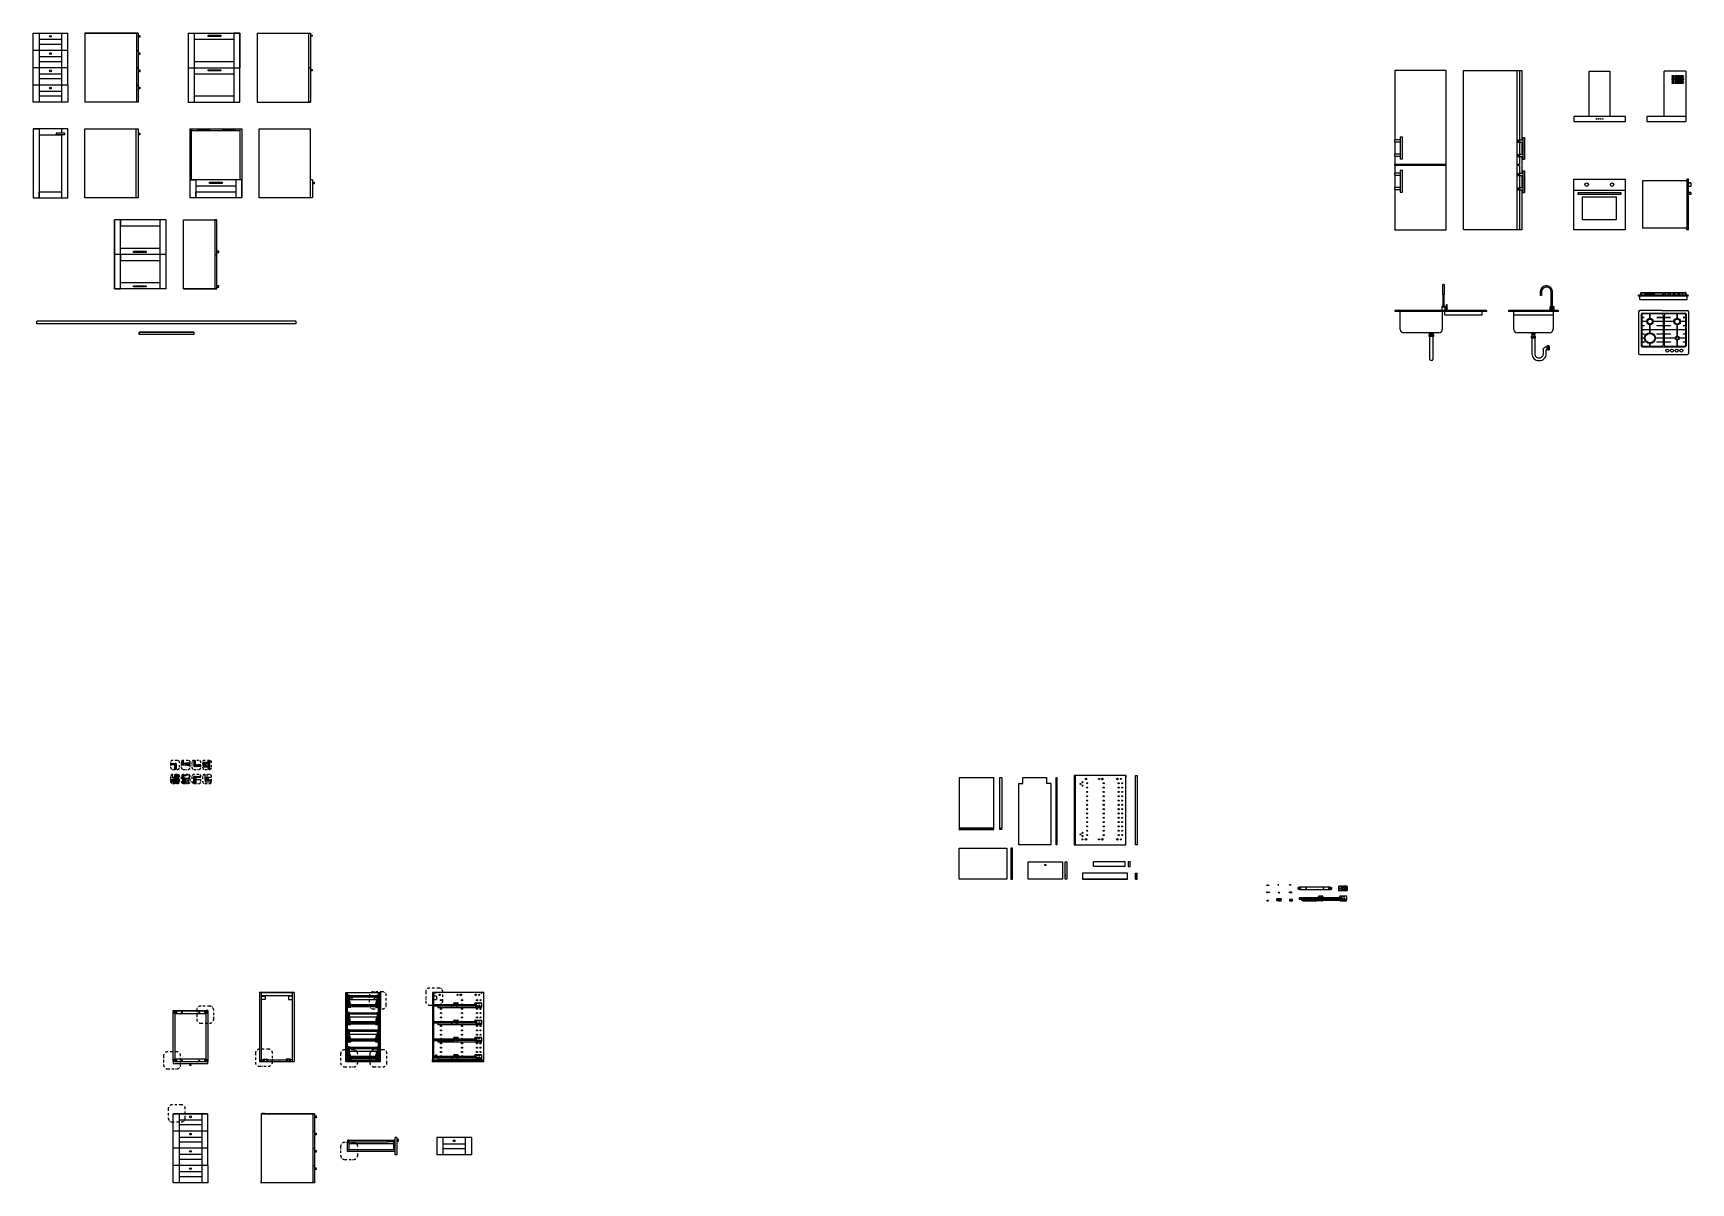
# Model space of a CAD drawing. Header units: millimetres. Extents: x 485 to 2405, y 1047 to 2379.
import ezdxf

# ---------------------------------------------------------------- set-up
doc = ezdxf.new("R2010")
doc.units = ezdxf.units.MM
for name, pattern in [('DASHED', [0.75, 0.5, -0.25]), ('HIDDEN', [0.375, 0.25, -0.125]), ('TRATTOPUNTO', [25.4, 12.7, -6.35, 0, -6.35])]:
    doc.linetypes.add(name, pattern=pattern)
for name, color, linetype in [('A-FURN', 1, 'Continuous'), ('A-SECT-FURN', 2, 'Continuous'), ('ARREDI', 1, 'Continuous'), ('ARREDI SEZIONATI', 2, 'Continuous'), ('QUOTE', 3, 'Continuous'), ('TRATTEGGIO', 5, 'HIDDEN'), ('VITI E CERNIERE', 8, 'Continuous')]:
    doc.layers.add(name, color=color, linetype=linetype)

msp = doc.modelspace()

# ---------------------------------------------------------------- hatches: boundary and pattern name
at = {"layer": 'A-FURN'}
h = msp.add_hatch(dxfattribs=at)
h.set_pattern_fill('ANSI31', color=4, scale=0.06)
h.paths.add_polyline_path([(690, 1536.4, 0.048404), (689.6, 1536.4), (688, 1536.4), (688, 1533), (688.9, 1533), (688.9, 1532.8), (688, 1532.8), (688, 1532.7), (688, 1531.2), (688, 1530.2), (688.9, 1530.2), (688.9, 1529.9), (688, 1529.9), (688, 1529.9), (688, 1526), (689.6, 1526, 0.048404), (690, 1526.1)])
h.paths.add_polyline_path([(688, 1532.7), (688, 1532.8), (687.9, 1532.8), (687.8, 1532.6), (687.8, 1530.3), (687.9, 1530.2), (687.9, 1530.1), (688, 1530.1), (688, 1530.2), (688, 1530.2), (688, 1531.2)])
h.paths.add_polyline_path([(688, 1529.9), (688, 1529.9), (688, 1529.9), (688, 1530), (687.9, 1530), (687.9, 1529.9), (687.8, 1529.8), (687.8, 1529.1, 0.414214), (688, 1528.9)])
h.paths.add_polyline_path([(688, 1533.9, 0.414214), (687.8, 1533.8), (687.8, 1533.2), (687.9, 1533), (688, 1533)])
h = msp.add_hatch(dxfattribs=at)
h.set_pattern_fill('ANSI31', color=4, scale=0.06)
h.paths.add_polyline_path([(673.5, 1517.6), (673, 1517.6), (673, 1515.7), (672.8, 1515.7), (672.8, 1517.6), (671.5, 1517.6), (671.5, 1509.6, 0.004513), (671.5, 1509.6), (673.5, 1509.6)])
h = msp.add_hatch(dxfattribs=at)
h.set_pattern_fill('ANSI31', color=4, scale=0.06)
h.paths.add_polyline_path([(672, 1517.6), (672.8, 1517.6), (672.8, 1517.6), (672.4, 1517.6), (672.4, 1517.9), (672, 1517.9)])
h.paths.add_polyline_path([(679.5, 1517.6, 0.028927), (679.5, 1517.9), (675.3, 1517.9), (675.3, 1517.6), (673, 1517.6), (673, 1517.6), (673.5, 1517.6)])
h = msp.add_hatch(dxfattribs=at)
h.set_pattern_fill('ANSI31', color=4, scale=0.2)
h.paths.add_polyline_path([(849.4, 1267.5), (847.4, 1267.5), (847.4, 1201.2), (849.4, 1201.2)])
h.paths.add_polyline_path([(849.4, 1201.2), (847.4, 1201.2), (847.4, 1187.5), (849.4, 1187.5)])
h.paths.add_polyline_path([(887.4, 1267.5), (885.4, 1267.5), (885.4, 1248.7), (887.4, 1248.7)])
h.paths.add_polyline_path([(887.4, 1248.7), (885.4, 1248.7), (885.4, 1201.3), (887.4, 1201.3)])
h.paths.add_polyline_path([(887.4, 1201.3), (885.4, 1201.3), (885.4, 1187.5), (887.4, 1187.5)])
h.paths.add_polyline_path([(875.3, 1189.5), (861.1, 1189.5), (861.1, 1187.5), (875.3, 1187.5)])
h.paths.add_polyline_path([(885.4, 1189.5), (875.3, 1189.5), (875.3, 1187.5), (885.4, 1187.5)])
h.paths.add_polyline_path([(861.1, 1189.5), (849.4, 1189.5), (849.4, 1187.5), (861.1, 1187.5)])
h.paths.add_polyline_path([(875.3, 1193.5), (861.1, 1193.5), (861.1, 1191.5), (875.3, 1191.5)])
h.paths.add_polyline_path([(861.1, 1193.5), (853, 1193.5), (853, 1191.5), (861.1, 1191.5)])
h.paths.add_polyline_path([(881.8, 1193.5), (875.3, 1193.5), (875.3, 1191.5), (881.8, 1191.5)])
h.paths.add_polyline_path([(885.4, 1193.5), (881.8, 1193.5), (881.8, 1191.5), (881.8, 1190.5), (885.4, 1190.5)])
h.paths.add_polyline_path([(885.4, 1199.5), (883.2, 1199.5), (882.9, 1197.3), (882.5, 1195.7), (881.8, 1193.5), (885.4, 1193.5)])
h.paths.add_polyline_path([(852.3, 1195.7), (851.9, 1197.3), (851.6, 1199.5), (849.4, 1199.5), (849.4, 1193.5), (853, 1193.5)])
h.paths.add_polyline_path([(853, 1193.5), (849.4, 1193.5), (849.4, 1190.5), (853, 1190.5)])
h.paths.add_polyline_path([(851.6, 1204.5), (849.6, 1204.5), (849.6, 1202.5), (851.6, 1202.5)])
h.paths.add_polyline_path([(885.2, 1204.5), (883.2, 1204.5), (883.2, 1202.5), (885.2, 1202.5)])
h.paths.add_polyline_path([(885.4, 1213.5), (881.8, 1213.5), (881.8, 1210.5), (885.4, 1210.5)])
h.paths.add_polyline_path([(885.4, 1219.5), (883.2, 1219.5), (882.9, 1217.3), (882.5, 1215.7), (881.8, 1213.5), (885.4, 1213.5)])
h.paths.add_polyline_path([(885.2, 1224.5), (883.2, 1224.5), (883.2, 1222.5), (885.2, 1222.5)])
h.paths.add_polyline_path([(851.6, 1224.5), (849.6, 1224.5), (849.6, 1222.5), (851.6, 1222.5)])
h.paths.add_polyline_path([(851.9, 1217.3), (851.6, 1219.5), (849.6, 1219.5), (849.4, 1219.5), (849.4, 1213.5), (853, 1213.5), (852.3, 1215.7)])
h.paths.add_polyline_path([(853, 1213.5), (849.4, 1213.5), (849.4, 1210.5), (853, 1210.5)])
h.paths.add_polyline_path([(881.8, 1213.5), (853, 1213.5), (853, 1211.5), (881.8, 1211.5)])
h.paths.add_polyline_path([(881.8, 1233.5), (853, 1233.5), (853, 1231.5), (881.8, 1231.5)])
h.paths.add_polyline_path([(853, 1233.5), (849.4, 1233.5), (849.4, 1230.5), (853, 1230.5)])
h.paths.add_polyline_path([(852.3, 1235.7), (851.9, 1237.3), (851.6, 1239.5), (849.4, 1239.5), (849.4, 1233.5), (853, 1233.5)])
h.paths.add_polyline_path([(885.4, 1233.5), (881.8, 1233.5), (881.8, 1230.5), (885.4, 1230.5)])
h.paths.add_polyline_path([(885.4, 1239.5), (883.2, 1239.5), (882.9, 1237.3), (882.5, 1235.7), (881.8, 1233.5), (885.4, 1233.5)])
h.paths.add_polyline_path([(885.2, 1244.5), (883.2, 1244.5), (883.2, 1242.5), (885.2, 1242.5)])
h.paths.add_polyline_path([(851.6, 1244.5), (849.6, 1244.5), (849.6, 1242.5), (851.6, 1242.5)])
h.paths.add_polyline_path([(853, 1253.5), (849.4, 1253.5), (849.4, 1250.5), (853, 1250.5)])
h.paths.add_polyline_path([(851.9, 1257.3), (851.6, 1259.5), (849.4, 1259.5), (849.4, 1253.5), (853, 1253.5), (852.3, 1255.7)])
h.paths.add_polyline_path([(851.6, 1264.5), (849.6, 1264.5), (849.6, 1262.5), (851.6, 1262.5)])
h.paths.add_polyline_path([(885.2, 1264.5), (883.2, 1264.5), (883.2, 1262.5), (885.2, 1262.5)])
h.paths.add_polyline_path([(885.4, 1259.5), (883.2, 1259.5), (882.9, 1257.3), (882.5, 1255.7), (881.8, 1253.5), (885.4, 1253.5)])
h.paths.add_polyline_path([(885.4, 1253.5), (881.8, 1253.5), (881.8, 1250.5), (885.4, 1250.5)])
h.paths.add_polyline_path([(881.8, 1253.5), (874.6, 1253.5), (874.6, 1253.2, 0.098633), (874.9, 1251.5), (881.8, 1251.5)])
h.paths.add_polyline_path([(874.6, 1253.2), (874.6, 1253.5), (853, 1253.5), (853, 1251.5), (874.9, 1251.5, -0.098633)])
h = msp.add_hatch(dxfattribs=at)
h.set_pattern_fill('ANSI31', color=4, scale=0.2)
h.paths.add_polyline_path([(1007.1, 1189.5), (949.3, 1189.5), (949.3, 1188.5), (948.3, 1188.5), (948.3, 1189.5), (947.8, 1189.5), (947.8, 1187.5), (1007.1, 1187.5)])
h.paths.add_polyline_path([(949.3, 1253), (948.3, 1253), (948.3, 1189.5), (948.3, 1188.5), (949.3, 1188.5), (949.3, 1189.5)])
h = msp.add_hatch(dxfattribs=at)
h.set_pattern_fill('ANSI31', color=4, scale=0.2)
h.paths.add_polyline_path([(949.3, 1266.3), (948.3, 1266.3), (948.3, 1253), (949.3, 1253)])
at = {"layer": 'A-SECT-FURN'}
h = msp.add_hatch(dxfattribs=at)
h.set_pattern_fill('ANSI31', color=4, scale=0.06)
h.paths.add_polyline_path([(651.2, 1519.7), (650.7, 1519.7), (649.2, 1519.7), (648.9, 1517.5), (648.5, 1515.9), (647.8, 1513.7), (651.2, 1513.7)])
h.paths.add_polyline_path([(653.4, 1519.8, 0.106465), (652.4, 1520), (651.4, 1520), (651.4, 1509.6), (652.4, 1509.6, 0.106465), (653.4, 1509.8)])
h = msp.add_hatch(dxfattribs=at)
h.set_pattern_fill('ANSI31', color=4)
h.paths.add_polyline_path([(659.9, 1519.1), (659.5, 1519.1), (659.4, 1519), (659.4, 1518.4), (658.9, 1518.4), (658.9, 1519.2), (658.9, 1519.3), (658.4, 1519.3), (658.4, 1515.2), (658.5, 1515.2), (658.6, 1515.8), (658.6, 1517.9), (659.6, 1517.9), (659.6, 1517.6), (659.7, 1517), (659.7, 1516.4), (659.9, 1516), (660, 1515.8), (660.1, 1515.9), (660, 1516.3), (659.9, 1516.5), (659.9, 1516.9), (659.9, 1517.5)])
h = msp.add_hatch(dxfattribs=at)
h.set_pattern_fill('ANSI31', color=4, scale=0.06)
h.paths.add_polyline_path([(659.6, 1517.9), (658.6, 1517.9), (658.6, 1509.6, 0.051313), (659.1, 1509.6), (659.6, 1509.6), (659.6, 1512.7), (658.8, 1512.7), (658.8, 1513.2), (659.6, 1513.2)])
h.paths.add_polyline_path([(659.8, 1512.4), (659.8, 1512.4), (659.8, 1512.7), (659.6, 1512.7), (659.6, 1510.4, 0.414214), (659.8, 1510.6)])
h.paths.add_polyline_path([(659.8, 1515.3, 0.414214), (659.6, 1515.4), (659.6, 1513.2), (659.8, 1513.2)])
h = msp.add_hatch(dxfattribs=at)
h.set_pattern_fill('ANSI31', color=4, scale=0.06)
h.paths.add_polyline_path([(661.8, 1519.2), (661.8, 1519.3), (658.9, 1519.3), (658.9, 1518.4), (659.4, 1518.4), (659.4, 1518.8), (659.3, 1518.8), (659.3, 1518.5), (659.1, 1518.5), (659.1, 1519.1), (659.4, 1519.1), (661.6, 1519.1), (661.6, 1518.5), (661.4, 1518.5), (661.4, 1518.8), (661.3, 1518.8), (661.3, 1518.4), (661.8, 1518.4)])
h = msp.add_hatch(dxfattribs=at)
h.set_pattern_fill('ANSI31', color=4, scale=0.06)
h.paths.add_polyline_path([(644.4, 1513.7), (644.4, 1512, 0.030161), (644.4, 1511.7), (647.8, 1511.7), (647.8, 1513.7)])
h = msp.add_hatch(dxfattribs=at)
h.set_pattern_fill('ANSI31', color=4, scale=0.06)
h.paths.add_polyline_path([(648.5, 1513, -0.330944), (648.6, 1513.2), (650.3, 1513.2, -0.311697), (650.5, 1513), (650.5, 1512.2, -0.35776), (650.3, 1512), (650.4, 1511.8, 0.341037), (650.7, 1512.1), (650.7, 1513, 0.341037), (650.4, 1513.4), (648.6, 1513.4, 0.341037), (648.3, 1513), (648.3, 1512.1, 0.341037), (648.6, 1511.8), (649.7, 1511.8), (649.7, 1512), (648.6, 1512, -0.311697), (648.5, 1512.1)], flags=17)
h.paths.add_polyline_path([(648.6, 1511.3), (650.3, 1511.3, -0.332656), (650.7, 1511.2), (650.7, 1510.7, -0.414996), (650.3, 1510.6), (650.4, 1510.4), (650.5, 1510.4, 0.342616), (650.9, 1510.8), (650.9, 1511.2, 0.303885), (650.4, 1511.5), (648.6, 1511.5, 0.303885), (648.1, 1511.2), (648.1, 1510.7, 0.326316), (648.4, 1510.4), (649.7, 1510.4), (649.7, 1510.6), (648.6, 1510.6, -0.281048), (648.3, 1510.7), (648.3, 1511.2, -0.332656)])
h.paths.add_polyline_path([(651.2, 1513.7), (647.8, 1513.7), (647.8, 1511.7), (648.1, 1511.7), (648.1, 1513.4), (650.9, 1513.4), (650.9, 1511.7), (651.2, 1511.7)])
h.paths.add_polyline_path([(651.4, 1510.7), (651.4, 1511.7), (651.2, 1511.7), (651.2, 1510.7, -0.317713), (650.8, 1510.4), (648.7, 1510.4), (648.7, 1510.2), (650.9, 1510.2, 0.399783)])
h.paths.add_polyline_path([(648.7, 1510.4), (648.4, 1510.4, -0.326316), (648.1, 1510.7), (648.1, 1511.2, -0.303885), (648.6, 1511.5), (648.7, 1511.5), (648.7, 1511.8), (648.6, 1511.8, -0.125078), (648.4, 1511.9, 0.233368), (647.8, 1511.2), (647.8, 1510.7, 0.347699), (648.4, 1510), (648.7, 1510)])
at = {"layer": 'QUOTE'}
h = msp.add_hatch(dxfattribs=at)
h.set_pattern_fill('ANSI31', color=4, scale=0.06)
h.paths.add_polyline_path([(659.9, 1519.1), (659.5, 1519.1), (659.4, 1519), (659.4, 1518.4), (658.9, 1518.4), (658.9, 1519.2), (658.9, 1519.3), (658.4, 1519.3), (658.4, 1515.2), (658.5, 1515.2), (658.6, 1515.8), (658.6, 1517.9), (659.6, 1517.9), (659.6, 1517.6), (659.7, 1517), (659.7, 1516.4), (659.9, 1516), (660, 1515.8), (660.1, 1515.9), (660, 1516.3), (659.9, 1516.5), (659.9, 1516.9), (659.9, 1517.5)])
at = {"layer": 'VITI E CERNIERE'}
h = msp.add_hatch(dxfattribs=at)
h.set_pattern_fill('ANSI31', color=4, scale=0.06)
h.paths.add_polyline_path([(649.9, 1532.3), (649, 1532.3), (644.4, 1532.3), (644.4, 1531.3), (649, 1531.3), (649.9, 1531.3)])
h.paths.add_polyline_path([(651, 1532.8), (650.5, 1532.8), (650.1, 1532.8), (650.1, 1532.3), (650.5, 1532.3), (650.5, 1531.3), (650.1, 1531.3), (650.1, 1530.7), (650, 1530.3), (649.9, 1530.7), (649.9, 1531.3), (649, 1531.3), (649, 1526), (651, 1526)])
h.paths.add_polyline_path([(650.5, 1532.3), (650.1, 1532.3), (650.1, 1531.3), (650.5, 1531.3)], flags=17)
h.paths.add_polyline_path([(649.9, 1532.8), (649.5, 1532.8), (649, 1532.8), (649, 1532.3), (649.9, 1532.3)], flags=16)
h.paths.add_polyline_path([(673.2, 1536.4), (671.5, 1536.4, 0.036904), (671.2, 1536.4), (671.2, 1529.2), (673.2, 1529.2), (673.2, 1529.7), (672.4, 1529.7), (672.4, 1530), (673.2, 1530), (673.2, 1530.6), (672.4, 1530.6), (672.4, 1530.8), (673.2, 1530.8)])
h.paths.add_polyline_path([(674.5, 1530.9), (674.5, 1531.2), (673.2, 1531.2), (673.2, 1530.9)])
h.paths.add_polyline_path([(675.5, 1531.2), (675.5, 1530.5), (674.7, 1530.5), (673.2, 1530.5), (673.2, 1530), (673.9, 1530), (673.9, 1529.7), (673.2, 1529.7), (673.2, 1529.2), (679.5, 1529.2), (679.5, 1531.2)])

# ---------------------------------------------------------------- linework, layer by layer
at = {"layer": 'A-FURN'}
for p, q in [((485.2, 2298.5), (485.2, 2378.5)), ((485.2, 2378.5), (525.2, 2378.5)), ((492.2, 2378.5), (492.2, 2358.5)), ((492.2, 2371.5), (518.2, 2371.5)), ((518.2, 2365.5), (492.2, 2365.5)), ((518.2, 2378.5), (518.2, 2358.5)), ((525.2, 2318.5), (525.2, 2378.5)), ((545.2, 2378.5), (604.5, 2378.5)), ((606.8, 2378.5), (545.2, 2378.5)), ((545.2, 2378.5), (545.2, 2298.5)), ((604.5, 2378.5), (604.8, 2378.5)), ((604.8, 2378.5), (606.8, 2378.5)), ((606.8, 2378.5), (604.8, 2378.5)), ((604.8, 2378.5), (604.8, 2298.5)), ((606.8, 2378.5), (606.8, 2298.5)), ((606.8, 2378.5), (606.8, 2375.9)), ((606.8, 2375.9), (606.8, 2375.9)), ((606.8, 2375.9), (608.8, 2375.9)), ((608.8, 2373.9), (606.8, 2373.9)), ((608.8, 2375.9), (608.8, 2373.9)), ((664.7, 2378.5), (724.7, 2378.5)), ((664.7, 2378.5), (664.7, 2298.5)), ((664.7, 2378.5), (671.7, 2378.5)), ((671.7, 2378.5), (671.7, 2298.5)), ((671.7, 2378.5), (671.7, 2371.5)), ((671.7, 2371.5), (717.7, 2371.5)), ((688, 2374.8), (688, 2376.2)), ((688, 2376.2), (702.6, 2376.2)), ((702.6, 2374.8), (688, 2374.8)), ((702.6, 2376.2), (702.6, 2374.8)), ((724.7, 2378.5), (717.7, 2378.5)), ((717.7, 2378.5), (717.7, 2338.5)), ((724.7, 2298.5), (724.7, 2378.5)), ((724.7, 2378.5), (724.7, 2338.5)), ((744.7, 2378.5), (806.3, 2378.5)), ((744.7, 2378.5), (744.7, 2298.5)), ((804.3, 2378.5), (804.3, 2338.5)), ((804.3, 2378.5), (806.3, 2378.5)), ((806.3, 2378.5), (806.3, 2338.5)), ((806.3, 2376.3), (808.3, 2376.3)), ((808.3, 2374.9), (806.3, 2374.9)), ((808.3, 2376.3), (808.3, 2374.9)), ((525.2, 2358.5), (485.2, 2358.5)), ((492.2, 2358.5), (492.2, 2338.5)), ((492.2, 2351.5), (518.2, 2351.5)), ((518.2, 2345.5), (492.2, 2345.5)), ((518.2, 2358.5), (518.2, 2338.5)), ((604.8, 2358.5), (606.8, 2358.5)), ((606.8, 2358.5), (606.8, 2355.9)), ((606.8, 2355.9), (608.8, 2355.9)), ((608.8, 2353.9), (606.8, 2353.9)), ((608.8, 2355.9), (608.8, 2353.9)), ((717.7, 2345.5), (671.7, 2345.5)), ((525.2, 2338.5), (485.2, 2338.5)), ((492.2, 2338.5), (492.2, 2318.5)), ((492.2, 2331.5), (518.2, 2331.5)), ((518.2, 2325.5), (492.2, 2325.5)), ((525.2, 2338.5), (518.2, 2338.5)), ((518.2, 2338.5), (518.2, 2318.5)), ((604.8, 2338.5), (606.8, 2338.5)), ((606.8, 2338.5), (606.8, 2335.9)), ((606.8, 2335.9), (608.8, 2335.9)), ((608.8, 2333.9), (606.8, 2333.9)), ((608.8, 2335.9), (608.8, 2333.9)), ((664.7, 2338.5), (724.7, 2338.5)), ((671.7, 2338.5), (671.7, 2331.5)), ((671.7, 2331.5), (717.7, 2331.5)), ((688, 2334.8), (688, 2336.2)), ((688, 2336.2), (702.6, 2336.2)), ((702.6, 2334.8), (688, 2334.8)), ((702.6, 2336.2), (702.6, 2334.8)), ((717.7, 2338.5), (717.7, 2298.5)), ((804.3, 2338.5), (804.3, 2298.5)), ((804.3, 2338.5), (806.3, 2338.5)), ((804.5, 2338.5), (806.3, 2338.5)), ((806.3, 2338.5), (806.3, 2298.5)), ((806.3, 2338.5), (806.3, 2335.9)), ((806.3, 2338.5), (806.3, 2298.5)), ((806.3, 2336.3), (808.3, 2336.3)), ((806.3, 2336.3), (808.3, 2336.3)), ((808.3, 2334.9), (806.3, 2334.9)), ((808.3, 2334.9), (806.3, 2334.9)), ((808.3, 2336.3), (808.3, 2334.9)), ((808.3, 2336.3), (808.3, 2334.9)), ((2122.1, 2335.2), (2062.6, 2335.2)), ((2062.6, 2335.2), (2062.6, 2255)), ((2062.6, 2335.2), (2062.6, 2334.9)), ((2122.1, 2150.7), (2122.1, 2335.2)), ((2142.1, 2150.7), (2142.1, 2335.2)), ((2142.1, 2335.2), (2207, 2335.2)), ((2204, 2335.2), (2204, 2150.7)), ((2207, 2335.2), (2207, 2226.4)), ((2207, 2335.2), (2209.8, 2335.2)), ((2209.8, 2335.2), (2209.8, 2254.7)), ((2287.7, 2282.2), (2287.7, 2334.7)), ((2287.7, 2334.7), (2311.7, 2334.7)), ((2288, 2334.9), (2288, 2334.7)), ((2311.7, 2334.7), (2311.7, 2282.2)), ((2399.6, 2334.7), (2374.6, 2334.7)), ((2374.6, 2282.2), (2374.6, 2334.7)), ((2386.3, 2329.1), (2383.3, 2329.1)), ((2383.3, 2329.1), (2383.3, 2328.6)), ((2383.3, 2328.6), (2386.3, 2328.6)), ((2386.3, 2327.1), (2383.3, 2327.1)), ((2383.3, 2327.1), (2383.3, 2326.6)), ((2383.3, 2326.6), (2386.3, 2326.6)), ((2386.3, 2325.1), (2383.3, 2325.1)), ((2383.3, 2325.1), (2383.3, 2324.6)), ((2383.3, 2324.6), (2386.3, 2324.6)), ((2386.3, 2329.1), (2386.3, 2328.6)), ((2386.3, 2327.1), (2386.3, 2326.6)), ((2386.3, 2325.1), (2386.3, 2324.6)), ((2389.8, 2329.1), (2386.8, 2329.1)), ((2386.8, 2329.1), (2386.8, 2328.6)), ((2386.8, 2328.6), (2389.8, 2328.6)), ((2389.8, 2327.1), (2386.8, 2327.1)), ((2386.8, 2327.1), (2386.8, 2326.6)), ((2386.8, 2326.6), (2389.8, 2326.6)), ((2389.8, 2325.1), (2386.8, 2325.1)), ((2386.8, 2325.1), (2386.8, 2324.6)), ((2386.8, 2324.6), (2389.8, 2324.6)), ((2389.8, 2329.1), (2389.8, 2328.6)), ((2389.8, 2327.1), (2389.8, 2326.6)), ((2389.8, 2325.1), (2389.8, 2324.6)), ((2393.3, 2329.1), (2390.3, 2329.1)), ((2390.3, 2329.1), (2390.3, 2328.6)), ((2390.3, 2328.6), (2393.3, 2328.6)), ((2393.3, 2327.1), (2390.3, 2327.1)), ((2390.3, 2327.1), (2390.3, 2326.6)), ((2390.3, 2326.6), (2393.3, 2326.6)), ((2393.3, 2325.1), (2390.3, 2325.1)), ((2390.3, 2325.1), (2390.3, 2324.6)), ((2390.3, 2324.6), (2393.3, 2324.6)), ((2393.3, 2329.1), (2393.3, 2328.6)), ((2393.3, 2327.1), (2393.3, 2326.6)), ((2393.3, 2325.1), (2393.3, 2324.6)), ((2396.8, 2329.1), (2393.8, 2329.1)), ((2393.8, 2329.1), (2393.8, 2328.6)), ((2393.8, 2328.6), (2396.8, 2328.6)), ((2396.8, 2327.1), (2393.8, 2327.1)), ((2393.8, 2327.1), (2393.8, 2326.6)), ((2393.8, 2326.6), (2396.8, 2326.6)), ((2396.8, 2325.1), (2393.8, 2325.1)), ((2393.8, 2325.1), (2393.8, 2324.6)), ((2393.8, 2324.6), (2396.8, 2324.6)), ((2396.8, 2329.1), (2396.8, 2328.6)), ((2396.8, 2327.1), (2396.8, 2326.6)), ((2396.8, 2325.1), (2396.8, 2324.6)), ((2399.6, 2334.7), (2399.6, 2276.2)), ((525.2, 2318.5), (485.2, 2318.5)), ((492.2, 2318.5), (492.2, 2298.5)), ((492.2, 2311.5), (518.2, 2311.5)), ((518.2, 2305.5), (492.2, 2305.5)), ((518.2, 2318.5), (518.2, 2298.5)), ((525.2, 2318.5), (525.2, 2298.5)), ((604.8, 2318.5), (606.8, 2318.5)), ((606.8, 2318.5), (606.8, 2315.9)), ((606.8, 2315.9), (608.8, 2315.9)), ((608.8, 2313.9), (606.8, 2313.9)), ((608.8, 2315.9), (608.8, 2313.9)), ((717.7, 2305.5), (671.7, 2305.5)), ((2386.3, 2323.1), (2383.3, 2323.1)), ((2383.3, 2323.1), (2383.3, 2322.6)), ((2383.3, 2322.6), (2386.3, 2322.6)), ((2386.3, 2321.1), (2383.3, 2321.1)), ((2383.3, 2321.1), (2383.3, 2320.6)), ((2383.3, 2320.6), (2386.3, 2320.6)), ((2386.3, 2323.1), (2386.3, 2322.6)), ((2386.3, 2321.1), (2386.3, 2320.6)), ((2389.8, 2323.1), (2386.8, 2323.1)), ((2386.8, 2323.1), (2386.8, 2322.6)), ((2386.8, 2322.6), (2389.8, 2322.6)), ((2389.8, 2321.1), (2386.8, 2321.1)), ((2386.8, 2321.1), (2386.8, 2320.6)), ((2386.8, 2320.6), (2389.8, 2320.6)), ((2389.8, 2323.1), (2389.8, 2322.6)), ((2389.8, 2321.1), (2389.8, 2320.6)), ((2393.3, 2323.1), (2390.3, 2323.1)), ((2390.3, 2323.1), (2390.3, 2322.6)), ((2390.3, 2322.6), (2393.3, 2322.6)), ((2393.3, 2321.1), (2390.3, 2321.1)), ((2390.3, 2321.1), (2390.3, 2320.6)), ((2390.3, 2320.6), (2393.3, 2320.6)), ((2393.3, 2323.1), (2393.3, 2322.6)), ((2393.3, 2321.1), (2393.3, 2320.6)), ((2396.8, 2323.1), (2393.8, 2323.1)), ((2393.8, 2323.1), (2393.8, 2322.6)), ((2393.8, 2322.6), (2396.8, 2322.6)), ((2396.8, 2321.1), (2393.8, 2321.1)), ((2393.8, 2321.1), (2393.8, 2320.6)), ((2393.8, 2320.6), (2396.8, 2320.6)), ((2396.8, 2323.1), (2396.8, 2322.6)), ((2396.8, 2321.1), (2396.8, 2320.6)), ((525.2, 2298.5), (485.2, 2298.5)), ((606.8, 2298.5), (545.2, 2298.5)), ((606.8, 2298.5), (545.2, 2298.5)), ((604.8, 2298.5), (604.5, 2298.5)), ((664.7, 2298.5), (724.7, 2298.5)), ((744.7, 2298.5), (806.3, 2298.5)), ((804.3, 2298.5), (804, 2298.5)), ((806.3, 2298.5), (804.5, 2298.5)), ((485.2, 2267.7), (485.2, 2187.7)), ((525.2, 2267.7), (485.2, 2267.7)), ((485.2, 2267.7), (492.2, 2267.7)), ((492.2, 2267.7), (492.2, 2187.7)), ((492.2, 2267.7), (492.2, 2260.7)), ((525.2, 2267.7), (518.2, 2267.7)), ((518.2, 2267.7), (518.2, 2262.6)), ((525.2, 2187.7), (525.2, 2267.7)), ((545.2, 2267.7), (606.8, 2267.7)), ((545.2, 2187.7), (545.2, 2267.7)), ((604.5, 2187.7), (604.5, 2267.7)), ((606.8, 2267.7), (606.8, 2187.7)), ((666.8, 2267.7), (726.8, 2267.7)), ((666.8, 2267.7), (666.8, 2187.7)), ((667.4, 2267.7), (669.4, 2267.7)), ((668.8, 2208.8), (668.8, 2267.7)), ((668.8, 2267.7), (668.8, 2265.7)), ((675.5, 2267.1), (675.5, 2266.3)), ((678, 2267.1), (675.5, 2267.1)), ((675.5, 2266.3), (678, 2266.3)), ((678, 2266.3), (678, 2267.1)), ((678.5, 2267.1), (678.5, 2266.3)), ((681, 2267.1), (678.5, 2267.1)), ((678.5, 2266.3), (681, 2266.3)), ((681, 2266.3), (681, 2267.1)), ((681.5, 2267.1), (681.5, 2266.3)), ((684, 2267.1), (681.5, 2267.1)), ((681.5, 2266.3), (684, 2266.3)), ((684, 2266.3), (684, 2267.1)), ((684.5, 2267.1), (684.5, 2266.3)), ((687, 2267.1), (684.5, 2267.1)), ((684.5, 2266.3), (687, 2266.3)), ((687, 2266.3), (687, 2267.1)), ((687.5, 2267.1), (687.5, 2266.3)), ((690, 2267.1), (687.5, 2267.1)), ((687.5, 2266.3), (690, 2266.3)), ((690, 2266.3), (690, 2267.1)), ((704.5, 2267.1), (704.5, 2266.3)), ((707, 2267.1), (704.5, 2267.1)), ((704.5, 2266.3), (707, 2266.3)), ((707, 2266.3), (707, 2267.1)), ((707.5, 2267.1), (707.5, 2266.3)), ((710, 2267.1), (707.5, 2267.1)), ((707.5, 2266.3), (710, 2266.3)), ((710, 2266.3), (710, 2267.1)), ((710.5, 2267.1), (710.5, 2266.3)), ((713, 2267.1), (710.5, 2267.1)), ((710.5, 2266.3), (713, 2266.3)), ((713, 2266.3), (713, 2267.1)), ((713.5, 2267.1), (713.5, 2266.3)), ((716, 2267.1), (713.5, 2267.1)), ((713.5, 2266.3), (716, 2266.3)), ((716, 2266.3), (716, 2267.1)), ((716.5, 2267.1), (716.5, 2266.3)), ((719, 2267.1), (716.5, 2267.1)), ((716.5, 2266.3), (719, 2266.3)), ((719, 2266.3), (719, 2267.1)), ((724.8, 2208.8), (724.8, 2267.7)), ((726.8, 2267.7), (726.8, 2187.7)), ((726.8, 2267.7), (726.8, 2187.7)), ((726.8, 2267.7), (726.8, 2187.7)), ((726.8, 2267.7), (726.8, 2187.7)), ((746.8, 2187.7), (746.8, 2267.7)), ((746.8, 2267.7), (806.3, 2267.7)), ((806.3, 2187.7), (806.3, 2267.7)), ((2329.6, 2282.2), (2269.8, 2282.2)), ((2269.8, 2282.2), (2269.8, 2276.2)), ((2269.8, 2276.2), (2329.6, 2276.2)), ((2311.7, 2282.2), (2287.7, 2282.2)), ((2329.6, 2276.2), (2329.6, 2282.2)), ((2354.6, 2279.6), (2354.3, 2279.6)), ((2354.3, 2279.6), (2354.3, 2278.8)), ((2354.3, 2278.8), (2354.6, 2278.8)), ((2354.6, 2282.2), (2354.6, 2276.2)), ((2399.6, 2282.2), (2354.6, 2282.2)), ((2354.6, 2279.6), (2354.6, 2279.6)), ((2354.6, 2276.2), (2399.6, 2276.2)), ((492.2, 2260.7), (518.2, 2260.7)), ((521.9, 2262.6), (511.9, 2262.6)), ((511.9, 2262.6), (511.9, 2260.7)), ((521.9, 2260.7), (511.9, 2260.7)), ((518.2, 2260.7), (518.2, 2187.7)), ((521.9, 2260.7), (521.9, 2262.6)), ((606.8, 2262.7), (608.8, 2262.7)), ((608.8, 2260.7), (606.8, 2260.7)), ((608.8, 2262.7), (608.8, 2260.7)), ((668.8, 2265.7), (724.8, 2265.7)), ((2062.6, 2255), (2062.1, 2255)), ((2062.1, 2255), (2062.1, 2252.5)), ((2062.1, 2252.5), (2062.6, 2252.5)), ((2068.6, 2255), (2062.6, 2255)), ((2062.6, 2252.5), (2068.6, 2252.5)), ((2062.6, 2252.5), (2062.6, 2238.5)), ((2071.6, 2258), (2068.6, 2258)), ((2068.6, 2258), (2068.6, 2233)), ((2071.6, 2258), (2068.6, 2258)), ((2068.6, 2258), (2068.6, 2233)), ((2071.6, 2233), (2071.6, 2258)), ((2071.6, 2233), (2071.6, 2258)), ((2204, 2254.7), (2207, 2254.7)), ((2204, 2252.2), (2207, 2252.2)), ((2210.7, 2254.7), (2207, 2254.7)), ((2207, 2252.2), (2210.7, 2252.2)), ((2209.8, 2252.2), (2209.8, 2238.2)), ((2210.7, 2257.7), (2210.7, 2232.7)), ((2210.7, 2257.7), (2212.7, 2257.7)), ((2212.7, 2257.7), (2212.7, 2232.7)), ((2062.6, 2238.5), (2062.1, 2238.5)), ((2062.1, 2238.5), (2062.1, 2236)), ((2062.1, 2236), (2062.6, 2236)), ((2068.6, 2238.5), (2062.6, 2238.5)), ((2062.6, 2236), (2068.6, 2236)), ((2062.6, 2236), (2062.6, 2216.4)), ((2068.6, 2236), (2068.6, 2233)), ((2068.6, 2233), (2071.6, 2233)), ((2068.6, 2233), (2071.6, 2233)), ((2204, 2238.2), (2207, 2238.2)), ((2204, 2235.7), (2207, 2235.7)), ((2210.7, 2238.2), (2207, 2238.2)), ((2207, 2235.7), (2210.7, 2235.7)), ((2209.8, 2235.7), (2209.8, 2216.1)), ((2210.7, 2232.7), (2212.7, 2232.7)), ((726.8, 2208.8), (666.8, 2208.8)), ((666.8, 2208.8), (666.8, 2201.8)), ((666.8, 2208.8), (673.8, 2208.8)), ((666.8, 2208.8), (668.8, 2208.8)), ((673.8, 2208.8), (673.8, 2187.7)), ((726.8, 2208.8), (719.8, 2208.8)), ((719.8, 2208.8), (719.8, 2187.7)), ((726.8, 2208.8), (724.8, 2208.8)), ((808.6, 2208.8), (806.3, 2208.8)), ((808.6, 2208.8), (806.6, 2208.8)), ((808.6, 2208.8), (808.6, 2187.7)), ((2062.6, 2216.4), (2062.1, 2216.4)), ((2062.1, 2216.4), (2062.1, 2213.9)), ((2062.1, 2213.9), (2062.6, 2213.9)), ((2062.6, 2226.7), (2062.6, 2227)), ((2062.6, 2225.7), (2062.6, 2226.7)), ((2062.6, 2226.7), (2122.1, 2226.7)), ((2062.6, 2225.7), (2122.1, 2225.7)), ((2062.6, 2225.7), (2062.6, 2225.4)), ((2068.6, 2216.4), (2062.6, 2216.4)), ((2062.6, 2213.9), (2068.6, 2213.9)), ((2062.6, 2213.9), (2062.6, 2199.9)), ((2071.6, 2219.4), (2068.6, 2219.4)), ((2068.6, 2219.4), (2068.6, 2194.4)), ((2071.6, 2194.4), (2071.6, 2219.4)), ((2207, 2226.4), (2204, 2226.4)), ((2207, 2225.4), (2204, 2225.4)), ((2204, 2216.1), (2207, 2216.1)), ((2204, 2213.6), (2207, 2213.6)), ((2207, 2225.4), (2207, 2150.7)), ((2210.7, 2216.1), (2207, 2216.1)), ((2207, 2213.6), (2210.7, 2213.6)), ((2209.8, 2213.6), (2209.8, 2199.6)), ((2210.7, 2219.1), (2210.7, 2194.1)), ((2210.7, 2219.1), (2212.7, 2219.1)), ((2212.7, 2219.1), (2212.7, 2194.1)), ((2269.8, 2150.7), (2269.8, 2209.6)), ((2269.8, 2209.6), (2329.2, 2209.6)), ((2329.2, 2209.6), (2329.2, 2150.7)), ((2402.9, 2209.6), (2400.9, 2209.6)), ((2400.9, 2209.6), (2400.9, 2207.6)), ((2402.9, 2150.7), (2402.9, 2209.6)), ((492.2, 2187.7), (492.2, 2194.7)), ((492.2, 2194.7), (518.2, 2194.7)), ((673.8, 2201.8), (719.8, 2201.8)), ((673.8, 2187.7), (673.8, 2194.7)), ((673.8, 2194.7), (719.8, 2194.7)), ((689.5, 2204.6), (689.5, 2206)), ((689.5, 2206), (704.1, 2206)), ((704.1, 2204.6), (689.5, 2204.6)), ((704.1, 2206), (704.1, 2204.6)), ((726.8, 2187.7), (726.8, 2207.7)), ((808.6, 2206), (810.6, 2206)), ((810.6, 2204), (808.6, 2204)), ((810.6, 2206), (810.6, 2204)), ((2062.6, 2199.9), (2062.1, 2199.9)), ((2062.1, 2199.9), (2062.1, 2197.4)), ((2062.1, 2197.4), (2062.6, 2197.4)), ((2068.6, 2199.9), (2062.6, 2199.9)), ((2062.6, 2197.4), (2068.6, 2197.4)), ((2062.6, 2197.4), (2062.6, 2150.7)), ((2068.6, 2197.4), (2068.6, 2194.4)), ((2068.6, 2194.4), (2071.6, 2194.4)), ((2204, 2199.6), (2207, 2199.6)), ((2204, 2197.1), (2207, 2197.1)), ((2210.7, 2199.6), (2207, 2199.6)), ((2207, 2197.1), (2210.7, 2197.1)), ((2209.8, 2197.1), (2209.8, 2150.7)), ((2210.7, 2194.1), (2212.7, 2194.1)), ((2269.8, 2196.6), (2329.2, 2196.6)), ((2274.8, 2194.1), (2324.2, 2194.1)), ((2274.8, 2191.6), (2274.8, 2194.1)), ((2324.2, 2191.6), (2274.8, 2191.6)), ((2279.8, 2189.1), (2319.2, 2189.1)), ((2279.8, 2162.7), (2279.8, 2189.1)), ((2319.2, 2162.7), (2319.2, 2189.1)), ((2324.2, 2194.1), (2324.2, 2191.6)), ((2349.4, 2207.6), (2349.4, 2152.7)), ((2400.9, 2207.6), (2349.4, 2207.6)), ((2349.4, 2207.6), (2349.4, 2152.7)), ((2400.9, 2207.6), (2400.9, 2152.7)), ((2405.4, 2205.1), (2402.9, 2205.1)), ((2402.9, 2205.1), (2405.4, 2205.1)), ((2402.9, 2205.1), (2405.4, 2205.1)), ((2405.4, 2201.1), (2402.9, 2201.1)), ((2405.4, 2194.1), (2402.9, 2194.1)), ((2402.9, 2194.1), (2405.4, 2194.1)), ((2405.4, 2191.6), (2402.9, 2191.6)), ((2405.4, 2205.1), (2405.4, 2201.1)), ((2405.4, 2194.1), (2405.4, 2191.6)), ((485.2, 2187.7), (525.2, 2187.7)), ((606.8, 2187.7), (545.2, 2187.7)), ((604.8, 2187.7), (604.5, 2187.7)), ((726.8, 2187.7), (666.8, 2187.7)), ((808.6, 2187.7), (746.8, 2187.7)), ((806.6, 2187.7), (806.3, 2187.7)), ((579.3, 2162.3), (579.3, 2082.3)), ((639.3, 2162.3), (579.3, 2162.3)), ((579.3, 2122.2), (579.3, 2162.2)), ((586.3, 2162.2), (586.3, 2155.3)), ((586.3, 2122.3), (586.3, 2162.2)), ((586.3, 2155.3), (632.3, 2155.3)), ((632.3, 2082.3), (632.3, 2162.2)), ((639.3, 2082.3), (639.3, 2162.3)), ((639.3, 2122.3), (639.3, 2162.3)), ((659.3, 2162.3), (698.1, 2162.3)), ((659.3, 2082.3), (659.3, 2162.3)), ((696.1, 2162.3), (695.8, 2162.3)), ((695.8, 2162.3), (695.8, 2082.3)), ((698.1, 2162.3), (696.3, 2162.3)), ((698.1, 2122.3), (698.1, 2162.3)), ((698.1, 2122.3), (698.1, 2162.3)), ((2062.6, 2150.7), (2062.6, 2151)), ((2062.6, 2150.7), (2122.1, 2150.7)), ((2207, 2150.7), (2142.1, 2150.7)), ((2207, 2150.7), (2207, 2151.2)), ((2209.8, 2150.7), (2207, 2150.7)), ((2329.2, 2150.7), (2269.8, 2150.7)), ((2279.8, 2162.7), (2319.2, 2162.7)), ((2400.9, 2152.7), (2349.4, 2152.7)), ((2400.9, 2150.7), (2400.9, 2152.7)), ((2402.9, 2150.7), (2400.9, 2150.7)), ((639.3, 2122.3), (579.3, 2122.3)), ((579.3, 2082.3), (579.3, 2122.3)), ((632.3, 2129.3), (586.3, 2129.3)), ((586.3, 2082.3), (586.3, 2122.3)), ((586.3, 2122.3), (586.3, 2115.3)), ((586.3, 2115.3), (632.3, 2115.3)), ((601.4, 2124.5), (601.4, 2125.9)), ((601.4, 2125.9), (616, 2125.9)), ((616, 2124.5), (601.4, 2124.5)), ((616, 2125.9), (616, 2124.5)), ((695.8, 2122.3), (698.1, 2122.3)), ((700.1, 2125.9), (698.1, 2125.9)), ((700.1, 2125.9), (698.1, 2125.9)), ((698.1, 2122.3), (698.1, 2124.9)), ((698.1, 2124.5), (700.1, 2124.5)), ((698.1, 2124.5), (700.1, 2124.5)), ((698.1, 2082.3), (698.1, 2122.3)), ((700.1, 2124.5), (700.1, 2125.9)), ((700.1, 2124.5), (700.1, 2125.9)), ((639.3, 2082.3), (579.3, 2082.3)), ((579.3, 2082.3), (586.3, 2082.3)), ((632.3, 2089.3), (586.3, 2089.3)), ((601.4, 2084.6), (601.4, 2085.9)), ((601.4, 2085.9), (616, 2085.9)), ((616, 2084.6), (601.4, 2084.6)), ((616, 2085.9), (616, 2084.6)), ((632.3, 2082.3), (632.3, 2089.3)), ((639.3, 2082.3), (632.3, 2082.3)), ((659.3, 2082.3), (698.1, 2082.3)), ((698.1, 2082.3), (659.3, 2082.3)), ((700.1, 2085.9), (698.1, 2085.9)), ((698.1, 2084.5), (700.1, 2084.5)), ((700.1, 2084.5), (700.1, 2085.9)), ((2232.4, 2074.8), (2230.9, 2074.8)), ((2344.5, 2074.9), (2344.5, 2074)), ((2401.3, 2074), (2344.5, 2074)), ((2395.9, 2075.1), (2344.7, 2075.1)), ((2346.5, 2070), (2346.5, 2074)), ((2402.3, 2075.1), (2395.9, 2075.1)), ((2401.3, 2070), (2401.3, 2074)), ((2402.5, 2074), (2401.3, 2074)), ((2402.5, 2074), (2402.5, 2074.8)), ((2062.4, 2057.3), (2062.4, 2056.4)), ((2118.8, 2056.4), (2062.4, 2056.4)), ((2113.4, 2057.5), (2062.6, 2057.5)), ((2068.8, 2052.4), (2068.8, 2056.4)), ((2090.6, 2057.5), (2090.6, 2057.5)), ((2109.8, 2057.5), (2109.8, 2057.5)), ((2168.9, 2057.4), (2113.4, 2057.5)), ((2116.9, 2057.8), (2116.7, 2057.8)), ((2116.7, 2057.8), (2116.7, 2057.5)), ((2116.7, 2057.5), (2121, 2057.5)), ((2118, 2062.4), (2116.9, 2061.8)), ((2116.9, 2061.8), (2121, 2061.8)), ((2116.9, 2061.8), (2116.9, 2057.8)), ((2116.9, 2057.8), (2121, 2057.8)), ((2117.5, 2056.4), (2117.5, 2035.4)), ((2118, 2062.9), (2118, 2062.4)), ((2118, 2062.4), (2119.9, 2062.4)), ((2169.1, 2056.4), (2118.8, 2056.4)), ((2119.9, 2062.4), (2119.9, 2062.9)), ((2119.9, 2062.4), (2121, 2061.8)), ((2120.2, 2056.4), (2120.2, 2052.4)), ((2121, 2057.8), (2121, 2061.8)), ((2123, 2060.8), (2121, 2060.8)), ((2123, 2058.8), (2121, 2058.8)), ((2121.2, 2057.8), (2121, 2057.8)), ((2121, 2057.5), (2121.2, 2057.5)), ((2121.2, 2057.5), (2121.2, 2057.8)), ((2123, 2060.8), (2122.2, 2060.8)), ((2122.2, 2060.8), (2122.2, 2058.8)), ((2122.4, 2060.8), (2122.4, 2064.3)), ((2122.4, 2064.3), (2122.7, 2064.3)), ((2122.7, 2064.3), (2122.7, 2062)), ((2122.7, 2062), (2122.7, 2060.8)), ((2123, 2059.8), (2123, 2060.8)), ((2123, 2059.8), (2123, 2058.8)), ((2163.6, 2052.4), (2163.6, 2056.4)), ((2169.1, 2056.4), (2169.1, 2057.2)), ((2194.1, 2057.3), (2194.1, 2056.4)), ((2250.5, 2056.4), (2194.1, 2056.4)), ((2245.1, 2057.5), (2194.3, 2057.5)), ((2200.5, 2052.4), (2200.5, 2056.4)), ((2245.8, 2056.4), (2200.5, 2056.4)), ((2222.3, 2057.5), (2222.3, 2057.5)), ((2241.5, 2057.5), (2241.5, 2057.5)), ((2241.5, 2057.5), (2241.5, 2057.5)), ((2242.3, 2057.5), (2242.3, 2057.8)), ((2242.3, 2057.8), (2242.5, 2057.8)), ((2242.5, 2057.5), (2242.3, 2057.5)), ((2243.5, 2062.4), (2242.5, 2061.8)), ((2244.4, 2061.8), (2242.5, 2061.8)), ((2242.5, 2057.8), (2242.5, 2061.8)), ((2246.6, 2057.8), (2242.5, 2057.8)), ((2243.5, 2062.4), (2243.5, 2062.9)), ((2243.5, 2062.4), (2243.5, 2062.9)), ((2244.4, 2062.4), (2243.5, 2062.4)), ((2244.5, 2064.3), (2244.4, 2064.3)), ((2244.4, 2064.3), (2244.4, 2060.8)), ((2244.7, 2064.3), (2244.5, 2064.3)), ((2244.7, 2060.8), (2244.7, 2064.3)), ((2245.5, 2062.4), (2244.7, 2062.4)), ((2246.6, 2061.8), (2244.7, 2061.8)), ((2251.9, 2057.5), (2245.1, 2057.5)), ((2245.5, 2062.9), (2245.5, 2062.4)), ((2245.5, 2062.9), (2245.5, 2062.4)), ((2245.5, 2062.4), (2246.6, 2061.8)), ((2245.8, 2056.4), (2245.8, 2035.4)), ((2246.6, 2061.8), (2246.6, 2057.8)), ((2246.6, 2057.8), (2246.8, 2057.8)), ((2246.8, 2057.8), (2246.8, 2057.5)), ((2252.1, 2056.4), (2250.5, 2056.4)), ((2252.1, 2056.4), (2252.1, 2057.3)), ((2344.9, 2056), (2344.9, 2007.8)), ((2346.4, 2057.4), (2346.8, 2057.4)), ((2346.5, 2070), (2401.3, 2070)), ((2372, 2057.4), (2346.8, 2057.4)), ((2372, 2057.4), (2397.7, 2057.4)), ((2397.7, 2057.4), (2401.6, 2057.4)), ((2402.9, 2055.9), (2402.9, 2007.7)), ((789.6, 2044.9), (489.6, 2044.9)), ((489.6, 2042.1), (489.6, 2044.9)), ((789.6, 2042.1), (489.6, 2042.1)), ((789.6, 2042.1), (489.6, 2042.1)), ((789.6, 2044.9), (789.6, 2042.1)), ((2068.8, 2035.4), (2068.8, 2052.4)), ((2120.2, 2052.4), (2163.6, 2052.4)), ((2200.5, 2035.4), (2200.5, 2052.4)), ((2200.5, 2052.4), (2245.8, 2052.4)), ((2347.9, 2053.1), (2347.9, 2036.5)), ((2347.9, 2052.9), (2347.9, 2051.8)), ((2347.9, 2036.5), (2347.9, 2016.6)), ((2348.6, 2052.5), (2348.6, 2036.8)), ((2348.6, 2049.2), (2348.6, 2049.3)), ((2348.6, 2049.3), (2351.3, 2049.3)), ((2351.3, 2049.1), (2348.6, 2049.1)), ((2348.6, 2040), (2351.3, 2040)), ((2351.3, 2039.8), (2348.6, 2039.8)), ((2348.6, 2036.8), (2348.6, 2017.5)), ((2354.4, 2044.6), (2348.7, 2044.6)), ((2354.4, 2044.5), (2348.7, 2044.5)), ((2349.4, 2054.4), (2398.5, 2054.4)), ((2350, 2053.8), (2371.7, 2053.8)), ((2351.3, 2049.3), (2351.3, 2049.1)), ((2351.3, 2040), (2351.3, 2039.8)), ((2354.4, 2044.6), (2354.4, 2044.6)), ((2354.4, 2044.6), (2354.4, 2044.5)), ((2358, 2053.8), (2358, 2049.2)), ((2358, 2048.3), (2358, 2053.8)), ((2358.1, 2048.3), (2358, 2048.3)), ((2358.1, 2048.3), (2358, 2048.3)), ((2358, 2035), (2358, 2040.9)), ((2358, 2040.9), (2358, 2039.9)), ((2358.1, 2048.3), (2358.2, 2048.3)), ((2358.2, 2048.3), (2358.2, 2053.8)), ((2358.2, 2035), (2358.2, 2040.9)), ((2373.2, 2044.6), (2361.8, 2044.6)), ((2373.2, 2044.5), (2361.8, 2044.5)), ((2365.9, 2049.3), (2373.2, 2049.3)), ((2373.2, 2049.3), (2365.9, 2049.3)), ((2365.9, 2049.3), (2365.9, 2049.1)), ((2373.2, 2049.1), (2365.9, 2049.1)), ((2365.9, 2040), (2373.2, 2040)), ((2365.9, 2040), (2365.9, 2039.8)), ((2373.2, 2039.8), (2365.9, 2039.8)), ((2373.2, 2052.4), (2373.2, 2036.5)), ((2373.2, 2036.5), (2373.2, 2017.3)), ((2374.7, 2052.5), (2374.7, 2036.8)), ((2374.7, 2049.3), (2382, 2049.3)), ((2374.7, 2049.3), (2382, 2049.3)), ((2382, 2049.1), (2374.7, 2049.1)), ((2386, 2044.6), (2374.7, 2044.6)), ((2386, 2044.5), (2374.7, 2044.5)), ((2374.7, 2040), (2382, 2040)), ((2382, 2039.8), (2374.7, 2039.8)), ((2374.7, 2036.8), (2374.7, 2017.5)), ((2376.1, 2053.8), (2397.8, 2053.8)), ((2382, 2049.3), (2382, 2049.1)), ((2382, 2040), (2382, 2039.8)), ((2389.6, 2048.3), (2389.6, 2053.8)), ((2389.6, 2027.8), (2389.6, 2040.9)), ((2389.8, 2048.3), (2389.8, 2053.8)), ((2389.8, 2027.8), (2389.8, 2040.9)), ((2399.3, 2044.6), (2393.4, 2044.6)), ((2399.3, 2044.5), (2393.4, 2044.5)), ((2396.6, 2049.3), (2399.3, 2049.3)), ((2396.6, 2049.3), (2396.6, 2049.1)), ((2399.3, 2049.1), (2396.6, 2049.1)), ((2396.6, 2040), (2399.3, 2040)), ((2396.6, 2040), (2396.6, 2039.8)), ((2399.3, 2039.8), (2396.6, 2039.8)), ((2399.3, 2052.4), (2399.3, 2033.2)), ((2399.3, 2049.3), (2399.3, 2049.1)), ((2400, 2053.1), (2400, 2036.5)), ((2400, 2036.5), (2400, 2016.6)), ((607.8, 2029.5), (607.8, 2032.3)), ((607.8, 2032.3), (671.3, 2032.3)), ((671.3, 2032.3), (607.8, 2032.3)), ((607.8, 2032.3), (607.8, 2029.5)), ((671.3, 2029.5), (607.8, 2029.5)), ((671.3, 2032.3), (671.3, 2029.5)), ((2113.5, 2031.4), (2072.8, 2031.4)), ((2102.1, 2031.4), (2107.6, 2031.4)), ((2102.4, 2031.4), (2107.3, 2031.4)), ((2103.2, 2000.8), (2103.2, 2027.3)), ((2106.5, 2027.3), (2106.5, 2000.8)), ((2241.7, 2031.4), (2204.5, 2031.4)), ((2373.2, 2035), (2348.6, 2035)), ((2373.2, 2034.8), (2348.6, 2034.8)), ((2348.6, 2030.3), (2351.3, 2030.3)), ((2351.3, 2030.1), (2348.6, 2030.1)), ((2351.9, 2025.5), (2348.6, 2025.5)), ((2351.9, 2025.3), (2348.6, 2025.3)), ((2348.6, 2020.9), (2351.3, 2020.9)), ((2351.3, 2020.7), (2348.6, 2020.7)), ((2348.6, 2020.7), (2351.3, 2020.7)), ((2351.3, 2030.3), (2351.3, 2030.1)), ((2351.3, 2020.9), (2351.3, 2020.7)), ((2351.9, 2025.4), (2351.9, 2025.5)), ((2351.9, 2025.5), (2351.9, 2025.3)), ((2358, 2031.7), (2358, 2034.8)), ((2358.1, 2031.7), (2358, 2031.7)), ((2358, 2031.7), (2358.2, 2031.7)), ((2358, 2015.9), (2358, 2019.2)), ((2358.2, 2031.7), (2358.2, 2034.8)), ((2358.2, 2015.9), (2358.2, 2019.2)), ((2373.2, 2025.5), (2364.4, 2025.5)), ((2373.2, 2025.3), (2364.4, 2025.3)), ((2365.9, 2030.3), (2373.2, 2030.3)), ((2365.9, 2030.3), (2365.9, 2030.1)), ((2373.2, 2030.1), (2365.9, 2030.1)), ((2365.9, 2020.9), (2373.2, 2020.9)), ((2365.9, 2020.9), (2365.9, 2020.7)), ((2373.2, 2020.7), (2365.9, 2020.7)), ((2399.3, 2035), (2374.7, 2035)), ((2399.3, 2034.8), (2374.7, 2034.8)), ((2374.7, 2030.3), (2382, 2030.3)), ((2382, 2030.1), (2374.7, 2030.1)), ((2387.4, 2025.5), (2374.7, 2025.5)), ((2387.4, 2025.3), (2374.7, 2025.3)), ((2374.7, 2020.9), (2382, 2020.9)), ((2382, 2020.7), (2374.7, 2020.7)), ((2382, 2030.3), (2382, 2030.1)), ((2382, 2020.9), (2382, 2020.7)), ((2389.6, 2015.9), (2389.6, 2023.1)), ((2389.8, 2015.9), (2389.8, 2023.1)), ((2399.3, 2025.5), (2392, 2025.5)), ((2399.3, 2025.3), (2392, 2025.3)), ((2396.6, 2030.3), (2399.3, 2030.3)), ((2396.6, 2030.3), (2396.6, 2030.1)), ((2399.3, 2030.1), (2396.6, 2030.1)), ((2396.6, 2020.9), (2399.3, 2020.9)), ((2396.6, 2020.9), (2396.6, 2020.8)), ((2399.3, 2020.8), (2396.6, 2020.8)), ((2399.3, 2033.2), (2399.3, 2017.3)), ((2105, 1999.3), (2104.7, 1999.3)), ((2241.2, 2015.8), (2241.2, 2011.7)), ((2346.3, 2006.4), (2397.5, 2006.4)), ((2346.3, 2006.4), (2401.4, 2006.4)), ((2349.3, 2015.3), (2398.5, 2015.3)), ((2349.7, 2015.9), (2371.8, 2015.9)), ((2375.8, 2015.9), (2397.9, 2015.9)), ((657.3, 1535.5), (657.3, 1530.7)), ((667.1, 1530.7), (657.3, 1530.7)), ((658.4, 1519.1), (658.1, 1519.1)), ((658.1, 1519.1), (658.1, 1511.4)), ((661.6, 1532.7), (659.3, 1532.7)), ((666.7, 1519.1), (661.8, 1519.1)), ((667.1, 1532.7), (666.6, 1532.7)), ((684.3, 1513.5), (684.3, 1520)), ((686.3, 1520), (686.3, 1516.4)), ((1751.1, 1518.7), (1691.1, 1518.7)), ((1691.1, 1518.7), (1691.1, 1438.7)), ((1691.1, 1518.7), (1691.8, 1518.7)), ((1691.6, 1518.7), (1691.6, 1438.7)), ((1692.6, 1438.7), (1692.6, 1518.7)), ((1751.1, 1438.7), (1751.1, 1518.7)), ((1751.1, 1518.7), (1751.1, 1516.7)), ((1762.2, 1518.7), (1762.7, 1518.7)), ((658.1, 1511.4), (658.1, 1509.8)), ((684.3, 1513.5), (686.3, 1513.5)), ((684.3, 1513.4), (684.3, 1511.4)), ((691.9, 1513.4), (684.3, 1513.4)), ((684.3, 1511.4), (691.9, 1511.4)), ((1558, 1516.4), (1558, 1456.4)), ((1558, 1516.4), (1598, 1516.4)), ((1598, 1456.4), (1598, 1516.4)), ((1627.1, 1438.7), (1627.1, 1509.7)), ((1627.1, 1509.7), (1631.6, 1509.7)), ((1631.6, 1509.7), (1631.6, 1516.4)), ((1631.6, 1516.4), (1659.6, 1516.4)), ((1659.6, 1509.7), (1659.6, 1516.4)), ((1664.1, 1509.7), (1659.6, 1509.7)), ((1664.1, 1509.7), (1664.1, 1438.7)), ((1670.1, 1438.7), (1670.1, 1516.4)), ((1670.1, 1516.4), (1671.1, 1516.4)), ((1671.1, 1516.4), (1671.1, 1438.7)), ((1751.1, 1501.7), (1751.1, 1502.4)), ((1598, 1457.9), (1558, 1457.9)), ((1558, 1456.4), (1558, 1456.9)), ((1558, 1456.9), (1598, 1456.9)), ((1558, 1456.4), (1598, 1456.4)), ((1598, 1456.9), (1598, 1457.9)), ((1598, 1457.1), (1598, 1457.6)), ((1607.1, 1457.9), (1606.1, 1457.9)), ((1606.1, 1457.9), (1606.1, 1456.9)), ((1606.1, 1456.9), (1607.1, 1456.9)), ((1558, 1434.8), (1613, 1434.8)), ((1558, 1398.8), (1558, 1434.8)), ((1613, 1434.8), (1613, 1398.8)), ((1617.8, 1434.8), (1617.8, 1432.8)), ((1619.8, 1434.8), (1617.8, 1434.8)), ((1617.8, 1432.8), (1617.8, 1398.8)), ((1619.8, 1398.8), (1619.8, 1434.8)), ((1664.1, 1438.7), (1627.1, 1438.7)), ((1670.6, 1438.7), (1670.1, 1438.7)), ((1671.1, 1438.7), (1670.6, 1438.7)), ((1691.1, 1438.7), (1751.1, 1438.7)), ((1691.8, 1438.7), (1692.3, 1438.7)), ((1637.7, 1398.8), (1637.7, 1418.8)), ((1637.7, 1418.8), (1677.7, 1418.8)), ((1677.7, 1418.8), (1677.7, 1398.8)), ((1680.6, 1418.8), (1682.4, 1418.8)), ((1680.6, 1398.8), (1680.6, 1418.8)), ((1680.6, 1404.1), (1680.6, 1402.5)), ((1680.6, 1400.5), (1680.6, 1402.5)), ((1682.4, 1418.8), (1682.4, 1398.8)), ((1700.8, 1405.8), (1700.8, 1398.8)), ((1752.8, 1405.8), (1700.8, 1405.8)), ((1713.6, 1413.4), (1713.6, 1419.4)), ((1713.6, 1419.4), (1749.6, 1419.4)), ((1749.6, 1413.4), (1713.6, 1413.4)), ((1749.6, 1419.4), (1749.6, 1413.4)), ((1752.8, 1398.8), (1752.8, 1405.8)), ((1753.8, 1419.4), (1753.8, 1413.4)), ((1753.8, 1419.4), (1755.8, 1419.4)), ((1753.8, 1413.4), (1755.8, 1413.4)), ((1755.8, 1413.4), (1755.8, 1419.4)), ((1762.2, 1405.8), (1762.2, 1398.8)), ((1762.2, 1398.8), (1762.2, 1405.8)), ((1762.2, 1405.8), (1764.2, 1405.8)), ((1764.2, 1398.8), (1764.2, 1405.8)), ((1613, 1398.8), (1558, 1398.8)), ((1617.8, 1398.8), (1619.8, 1398.8)), ((1677.7, 1398.8), (1637.7, 1398.8)), ((1680.6, 1400.5), (1680.6, 1400.8)), ((1682.4, 1398.8), (1680.6, 1398.8)), ((1752.8, 1398.8), (1700.8, 1398.8)), ((1700.8, 1398.8), (1752.8, 1398.8)), ((1762.2, 1398.8), (1764.2, 1398.8)), ((747.4, 1267.5), (747.4, 1187.5)), ((787.4, 1267.5), (747.4, 1267.5)), ((747.4, 1267.5), (749.4, 1267.5)), ((747.4, 1267.5), (787.4, 1267.5)), ((749.4, 1267.5), (749.4, 1187.5)), ((787.4, 1267.5), (785.4, 1267.5)), ((785.4, 1267.5), (785.4, 1187.5)), ((787.4, 1267.5), (787.4, 1187.5)), ((787.4, 1267.5), (787.4, 1247.5)), ((847.4, 1187.5), (847.4, 1267.5)), ((849.4, 1187.5), (849.4, 1267.5)), ((885.4, 1187.5), (885.4, 1267.5)), ((887.4, 1187.5), (887.4, 1267.5)), ((887.4, 1267.5), (887.4, 1247.5)), ((948.6, 1267.5), (947.8, 1267.5)), ((1004.3, 1267.5), (951.5, 1267.5)), ((849.9, 1262.5), (849.9, 1259.5)), ((851.4, 1262.5), (851.4, 1259.5)), ((851.6, 1264.2), (883.2, 1264.2)), ((851.6, 1262.7), (883.2, 1262.7)), ((851.6, 1259.5), (883.5, 1259.5)), ((881.8, 1253.5), (853, 1253.5)), ((853, 1251.5), (881.8, 1251.5)), ((883.5, 1262.5), (883.5, 1259.5)), ((885, 1262.5), (885, 1259.5)), ((948.3, 1189.5), (948.3, 1266.3)), ((949.3, 1189.5), (949.3, 1266.3)), ((1007.1, 1187.5), (1007.1, 1266.8)), ((647.4, 1187.5), (647.4, 1246.8)), ((647.4, 1246.8), (649.4, 1246.8)), ((647.4, 1246.8), (647.4, 1244.8)), ((649.4, 1246.8), (649.4, 1246.5)), ((649.4, 1246.8), (649.9, 1246.8)), ((649.4, 1243.2), (649.4, 1190.3)), ((653.4, 1246.8), (681.4, 1246.8)), ((684.9, 1246.8), (685.4, 1246.8)), ((687.4, 1246.8), (685.4, 1246.8)), ((685.4, 1246.5), (685.4, 1246.8)), ((685.4, 1243.2), (685.4, 1190.3)), ((687.4, 1246.8), (687.4, 1187.5)), ((787.4, 1247.5), (787.4, 1227.5)), ((849.9, 1239.5), (849.9, 1242.5)), ((849.9, 1242.5), (849.9, 1239.5)), ((851.4, 1242.5), (851.4, 1239.5)), ((851.6, 1244.2), (883.2, 1244.2)), ((851.6, 1242.7), (883.2, 1242.7)), ((851.6, 1239.5), (883.5, 1239.5)), ((881.8, 1233.5), (853, 1233.5)), ((853, 1231.5), (881.8, 1231.5)), ((883.5, 1242.5), (883.5, 1239.5)), ((885, 1239.5), (885, 1242.5)), ((885, 1242.5), (885, 1239.5)), ((787.4, 1227.5), (787.4, 1207.5)), ((849.9, 1219.5), (849.9, 1222.5)), ((849.9, 1222.5), (849.9, 1219.5)), ((851.4, 1222.5), (851.4, 1219.5)), ((851.6, 1224.2), (883.2, 1224.2)), ((851.6, 1222.7), (883.2, 1222.7)), ((851.6, 1219.5), (883.5, 1219.5)), ((881.8, 1213.5), (853, 1213.5)), ((853, 1211.5), (881.8, 1211.5)), ((883.5, 1222.5), (883.5, 1219.5)), ((885, 1219.5), (885, 1222.5)), ((885, 1222.5), (885, 1219.5)), ((787.4, 1207.5), (787.4, 1187.5)), ((849.9, 1199.5), (849.9, 1202.5)), ((849.9, 1202.5), (849.9, 1199.5)), ((851.4, 1202.5), (851.4, 1199.5)), ((851.6, 1204.2), (883.2, 1204.2)), ((851.6, 1202.7), (883.2, 1202.7)), ((851.6, 1199.5), (883.5, 1199.5)), ((881.8, 1193.5), (853, 1193.5)), ((853, 1191.5), (881.8, 1191.5)), ((883.5, 1202.5), (883.5, 1199.5)), ((885, 1199.5), (885, 1202.5)), ((885, 1202.5), (885, 1199.5)), ((647.4, 1187.5), (647.4, 1185.5)), ((649.4, 1187.5), (647.4, 1187.5)), ((647.4, 1185.5), (687.4, 1185.5)), ((666.4, 1185.5), (666.4, 1183.5)), ((666.4, 1183.5), (668.4, 1183.5)), ((668.4, 1183.5), (668.4, 1185.5)), ((685.4, 1187.5), (687.4, 1187.5)), ((687.4, 1185.5), (687.4, 1187.5)), ((747.4, 1187.5), (787.4, 1187.5)), ((749.4, 1187.5), (749.4, 1189.5)), ((749.4, 1189.5), (751.8, 1189.5)), ((756.8, 1189.5), (778.1, 1189.5)), ((785.4, 1189.5), (783.1, 1189.5)), ((847.4, 1187.5), (887.4, 1187.5)), ((849.4, 1189.5), (885.4, 1189.5)), ((947.8, 1189.5), (948.3, 1189.5)), ((947.8, 1187.5), (1005.8, 1187.5)), ((947.8, 1187.5), (1007.1, 1187.5)), ((948.3, 1189.5), (948.3, 1188.5)), ((948.3, 1188.5), (949.3, 1188.5)), ((949.3, 1189.5), (1007.1, 1189.5)), ((949.3, 1188.5), (949.3, 1189.5)), ((647.4, 1047.2), (647.4, 1127.2)), ((647.4, 1127.2), (687.4, 1127.2)), ((654.4, 1127.2), (654.4, 1107.2)), ((654.4, 1120.2), (680.4, 1120.2)), ((680.4, 1114.2), (654.4, 1114.2)), ((680.4, 1127.2), (680.4, 1107.2)), ((687.4, 1067.2), (687.4, 1127.2)), ((749.4, 1127.2), (808.7, 1127.2)), ((811, 1127.2), (749.4, 1127.2)), ((749.4, 1127.2), (749.4, 1047.2)), ((749.7, 1127.2), (749.4, 1127.2)), ((749.4, 1127.2), (749.4, 1119.5)), ((749.4, 1119.5), (749.4, 1049.5)), ((753, 1127.2), (753.7, 1127.2)), ((808.7, 1127.2), (809, 1127.2)), ((809, 1127.2), (811, 1127.2)), ((811, 1127.2), (809, 1127.2)), ((809, 1127.2), (809, 1047.2)), ((811, 1127.2), (811, 1047.2)), ((811, 1127.2), (811, 1124.6)), ((811, 1124.6), (811, 1124.6)), ((811, 1124.6), (813, 1124.6)), ((813, 1122.6), (811, 1122.6)), ((813, 1124.6), (813, 1122.6)), ((687.4, 1107.2), (647.4, 1107.2)), ((654.4, 1107.2), (654.4, 1087.2)), ((654.4, 1100.2), (680.4, 1100.2)), ((680.4, 1107.2), (680.4, 1087.2)), ((809, 1107.2), (811, 1107.2)), ((811, 1107.2), (811, 1104.6)), ((811, 1104.6), (813, 1104.6)), ((813, 1102.6), (811, 1102.6)), ((813, 1104.6), (813, 1102.6)), ((851.2, 1096.5), (849.2, 1096.5)), ((849.2, 1096.5), (849.2, 1094.5)), ((849.2, 1096.5), (849.2, 1094.5)), ((851.2, 1094.5), (851.2, 1096.5)), ((896.1, 1096.2), (851.2, 1096.2)), ((851.2, 1094.7), (896.1, 1094.7)), ((896.1, 1094.5), (896.1, 1096.5)), ((896.1, 1096.5), (904.5, 1096.5)), ((904.5, 1079.5), (904.5, 1099.5)), ((906.5, 1099.5), (904.5, 1099.5)), ((906.5, 1099.5), (906.5, 1079.5)), ((908.5, 1097.5), (906.5, 1097.5)), ((906.5, 1095.5), (908.5, 1095.5)), ((908.5, 1095.5), (908.5, 1097.5)), ((992.8, 1099.5), (952.8, 1099.5)), ((952.8, 1099.5), (952.8, 1079.5)), ((959.8, 1099.5), (959.8, 1079.5)), ((985.8, 1099.5), (985.8, 1079.5)), ((992.8, 1099.5), (992.8, 1079.5)), ((687.4, 1087.2), (647.4, 1087.2)), ((680.4, 1094.2), (654.4, 1094.2)), ((654.4, 1087.2), (654.4, 1067.2)), ((654.4, 1080.2), (680.4, 1080.2)), ((687.4, 1087.2), (680.4, 1087.2)), ((680.4, 1087.2), (680.4, 1067.2)), ((809, 1087.2), (811, 1087.2)), ((811, 1087.2), (811, 1084.6)), ((811, 1084.6), (813, 1084.6)), ((813, 1082.6), (811, 1082.6)), ((813, 1084.6), (813, 1082.6)), ((849.2, 1094.5), (851, 1094.5)), ((849.5, 1083.5), (849.5, 1094.5)), ((904.5, 1085.5), (849.5, 1085.5)), ((904.5, 1083.5), (849.5, 1083.5)), ((851, 1094.5), (851.2, 1094.5)), ((851, 1094.5), (851, 1085.5)), ((903, 1092.5), (851, 1092.5)), ((904.5, 1094.5), (896.1, 1094.5)), ((903, 1085.5), (903, 1094.5)), ((904.5, 1079.8), (904.5, 1094.2)), ((904.5, 1079.5), (904.5, 1079.8)), ((906.5, 1079.5), (904.5, 1079.5)), ((906.5, 1079.5), (904.5, 1079.5)), ((992.8, 1079.5), (952.8, 1079.5)), ((959.8, 1092.5), (985.8, 1092.5)), ((985.8, 1086.5), (959.8, 1086.5)), ((687.4, 1067.2), (647.4, 1067.2)), ((680.4, 1074.2), (654.4, 1074.2)), ((654.4, 1067.2), (654.4, 1047.2)), ((654.4, 1060.2), (680.4, 1060.2)), ((680.4, 1067.2), (680.4, 1047.2)), ((687.4, 1067.2), (687.4, 1047.2)), ((809, 1067.2), (811, 1067.2)), ((811, 1067.2), (811, 1064.6)), ((811, 1064.6), (813, 1064.6)), ((813, 1062.6), (811, 1062.6)), ((813, 1064.6), (813, 1062.6)), ((687.4, 1047.2), (647.4, 1047.2)), ((680.4, 1054.2), (654.4, 1054.2)), ((811, 1047.2), (749.4, 1047.2)), ((811, 1047.2), (749.4, 1047.2)), ((809, 1047.2), (808.7, 1047.2))]:
    msp.add_line(p, q, dxfattribs=at)
at = {"layer": 'A-FURN', "linetype": 'ByBlock'}
for p, q in [((2118.3, 2087.3), (2118.2, 2087)), ((2118.2, 2087), (2118.3, 2087.3)), ((2118.2, 2086.3), (2118.2, 2087)), ((2118.2, 2085), (2118.2, 2086.3)), ((2118.2, 2083.1), (2118.2, 2085)), ((2118.2, 2081.1), (2118.2, 2083.1)), ((2118.2, 2076.5), (2118.2, 2081.1)), ((2118.2, 2075.8), (2118.2, 2076.5)), ((2118.3, 2075.9), (2118.2, 2075.8)), ((2118.2, 2075.8), (2118.2, 2062.9)), ((2118.3, 2075.8), (2118.2, 2075.8)), ((2118.6, 2087.6), (2118.3, 2087.3)), ((2118.3, 2087.3), (2118.6, 2087.6)), ((2118.6, 2075.9), (2118.3, 2075.9)), ((2118.6, 2075.8), (2118.3, 2075.8)), ((2118.9, 2087.7), (2118.6, 2087.6)), ((2118.6, 2087.6), (2118.9, 2087.7)), ((2118.6, 2075.9), (2118.9, 2075.9)), ((2118.9, 2075.8), (2118.6, 2075.8)), ((2119.3, 2087.6), (2118.9, 2087.7)), ((2118.9, 2087.7), (2119.3, 2087.6)), ((2119.3, 2075.9), (2118.9, 2075.9)), ((2119.3, 2075.8), (2118.9, 2075.8)), ((2119.6, 2087.3), (2119.3, 2087.6)), ((2119.3, 2087.6), (2119.6, 2087.3)), ((2119.6, 2075.9), (2119.3, 2075.9)), ((2119.6, 2075.8), (2119.3, 2075.8)), ((2119.7, 2087), (2119.6, 2087.3)), ((2119.6, 2087.3), (2119.7, 2087)), ((2119.7, 2075.8), (2119.6, 2075.9)), ((2119.7, 2075.8), (2119.6, 2075.8)), ((2119.7, 2087), (2119.7, 2086.3)), ((2119.7, 2086.3), (2119.7, 2085)), ((2119.7, 2085), (2119.7, 2083.1)), ((2119.7, 2083.1), (2119.7, 2081.1)), ((2119.7, 2081.1), (2119.7, 2076.5)), ((2119.7, 2076.5), (2119.7, 2075.8)), ((2119.7, 2062.9), (2119.7, 2075.8)), ((2231, 2079.4), (2230.9, 2074.8)), ((2231.5, 2081.6), (2231, 2079.4)), ((2231.5, 2081.6), (2231, 2079.4)), ((2232.9, 2083.7), (2231.5, 2081.6)), ((2232.9, 2083.7), (2231.5, 2081.6)), ((2232.5, 2079.2), (2232.4, 2074.8)), ((2232.9, 2081), (2232.5, 2079.2)), ((2232.9, 2081), (2232.5, 2079.2)), ((2234.9, 2085.2), (2232.9, 2083.7)), ((2234.9, 2085.2), (2232.9, 2083.7)), ((2234, 2082.7), (2232.9, 2081)), ((2235.5, 2083.8), (2234, 2082.7)), ((2237.2, 2085.9), (2234.9, 2085.2)), ((2237.4, 2084.4), (2235.5, 2083.8)), ((2237.4, 2084.4), (2235.5, 2083.8)), ((2239.1, 2085.9), (2237.2, 2085.9)), ((2238.9, 2084.4), (2237.4, 2084.4)), ((2240.8, 2083.8), (2238.9, 2084.4)), ((2241.4, 2085.2), (2239.1, 2085.9)), ((2242.3, 2082.7), (2240.8, 2083.8)), ((2243.4, 2083.7), (2241.4, 2085.2)), ((2243.4, 2081), (2242.3, 2082.7)), ((2243.4, 2081), (2242.3, 2082.7)), ((2244.8, 2081.6), (2243.4, 2083.7)), ((2244.8, 2081.6), (2243.4, 2083.7)), ((2243.8, 2078.7), (2243.4, 2081)), ((2243.8, 2062.9), (2243.8, 2078.7)), ((2245.3, 2078.8), (2244.8, 2081.6)), ((2245.3, 2062.9), (2245.3, 2078.8)), ((2118.2, 2062.9), (2118, 2062.9)), ((2118.2, 2062.9), (2118, 2062.9)), ((2118, 2062.9), (2118, 2062.9)), ((2118, 2062.9), (2118, 2062.9)), ((2118.6, 2062.9), (2118.2, 2062.9)), ((2118.6, 2062.9), (2118.2, 2062.9)), ((2118.9, 2062.9), (2118.6, 2062.9)), ((2118.9, 2062.9), (2118.6, 2062.9)), ((2119.3, 2062.9), (2118.9, 2062.9)), ((2119.3, 2062.9), (2118.9, 2062.9)), ((2119.6, 2062.9), (2119.3, 2062.9)), ((2119.6, 2062.9), (2119.3, 2062.9)), ((2119.9, 2062.9), (2119.6, 2062.9)), ((2119.9, 2062.9), (2119.6, 2062.9)), ((2119.9, 2062.9), (2119.9, 2062.9)), ((2119.9, 2062.9), (2119.9, 2062.9)), ((2243.5, 2062.9), (2243.6, 2062.9)), ((2243.6, 2062.9), (2243.5, 2062.9)), ((2243.5, 2062.9), (2243.6, 2062.9)), ((2243.6, 2062.9), (2243.5, 2062.9)), ((2243.6, 2062.9), (2243.8, 2062.9)), ((2243.6, 2062.9), (2243.8, 2062.9)), ((2243.6, 2062.9), (2243.8, 2062.9)), ((2243.6, 2062.9), (2244.4, 2062.9)), ((2244.7, 2062.9), (2245.2, 2062.9)), ((2244.9, 2062.9), (2245.2, 2062.9)), ((2244.9, 2062.9), (2245.2, 2062.9)), ((2244.9, 2062.9), (2245.2, 2062.9)), ((2245.2, 2062.9), (2245.4, 2062.9)), ((2245.2, 2062.9), (2245.4, 2062.9)), ((2245.2, 2062.9), (2245.4, 2062.9)), ((2245.2, 2062.9), (2245.4, 2062.9)), ((2245.4, 2062.9), (2245.5, 2062.9)), ((2245.4, 2062.9), (2245.5, 2062.9)), ((2245.4, 2062.9), (2245.5, 2062.9)), ((2245.4, 2062.9), (2245.5, 2062.9))]:
    msp.add_line(p, q, dxfattribs=at)
at = {"layer": 'A-FURN'}
for points in [[(2102.4, 2031.4), (2102.4, 2029.8), (2107.3, 2029.8), (2107.3, 2031.4)], [(2106.5, 2029.8), (2106.5, 2029), (2103.2, 2029), (2103.2, 2029.8)], [(2225.5, 2031.4), (2220.6, 2031.4), (2220.6, 2030.6), (2225.5, 2030.6), (2225.5, 2031.4)], [(2221.4, 2030.6), (2221.4, 2028.1), (2224.7, 2028.1), (2224.7, 2030.6)], [(2221.4, 2029.8), (2224.7, 2029.8)], [(2221.4, 2028.1), (2221.4, 2027.3), (2224.7, 2027.3), (2224.7, 2028.1)], [(2222.2, 2027.3), (2222.2, 2025.7)], [(2223.9, 2027.3), (2223.9, 2025.7)], [(2239.3, 2011.7), (2239.3, 2016.6), (2238.5, 2016.6), (2238.5, 2011.7), (2239.3, 2011.7)], [(2241.2, 2015.8), (2241.2, 2016.6), (2240.3, 2016.6), (2240.3, 2011.7), (2241.2, 2011.7)], [(2239.3, 2015.8), (2240.3, 2015.8)], [(2239.3, 2012.5), (2240.3, 2012.5)], [(659.3, 1531.2), (659.3, 1536.4)], [(659.3, 1530.7), (659.3, 1531.2)], [(1607.1, 1456.9), (1607.1, 1456.4), (1605.1, 1456.4), (1605.1, 1516.4), (1607.1, 1516.4), (1607.1, 1457.9)]]:
    msp.add_lwpolyline(points, dxfattribs=at)
for points in [[(2106.5, 2029), (2107.3, 2029), (2107.3, 2027.3), (2102.4, 2027.3), (2102.4, 2029)], [(2221.4, 2027.3), (2220.6, 2027.3), (2220.6, 2025.7), (2225.5, 2025.7), (2225.5, 2027.3)], [(1762.2, 1518.7), (1764.2, 1518.7), (1764.2, 1438.7), (1762.2, 1438.7)]]:
    msp.add_lwpolyline(points, close=True, dxfattribs=at)
for points in [[(2221.4, 2025.7), (2221.4, 2007.2, 0.414214), (2229.3, 1999.3), (2230, 1999.3, 0.414214), (2237.9, 2007.2), (2237.9, 2011.7, -0.342481), (2238.5, 2012.5)], [(2224.7, 2025.7), (2224.7, 2007.2, 0.414214), (2229.3, 2002.6), (2230, 2002.6, 0.414214), (2234.6, 2007.2), (2234.6, 2011.7, -0.399735), (2238.5, 2015.8)]]:
    msp.add_lwpolyline(points, format="xyb", dxfattribs=at)
for centre, radius in [((505.2, 2374.9), 0.985), ((505.2, 2354.9), 0.985), ((505.2, 2334.9), 0.985), ((505.2, 2314.9), 0.985), ((2296.1, 2279.2), 0.392), ((2298.5, 2279.2), 0.392), ((2300.9, 2279.2), 0.392), ((2303.3, 2279.2), 0.392), ((2303.3, 2279.2), 0.392), ((2205.5, 2253.5), 0.634), ((2205.5, 2237), 0.634), ((2205.5, 2214.9), 0.634), ((2205.5, 2198.4), 0.634), ((2284.8, 2203.1), 2.02), ((2314.2, 2203.1), 2.02), ((2244.5, 2059.8), 1), ((2358.1, 2044.6), 3.71), ((2358.1, 2044.6), 2.9), ((2389.7, 2044.6), 3.71), ((2389.7, 2044.6), 2.9), ((2358.1, 2025.4), 6.27), ((2358.1, 2025.4), 5.47), ((2389.7, 2025.4), 2.33), ((2389.7, 2025.4), 1.53), ((2378.1, 2011), 1.78), ((2383.6, 2011), 1.78), ((2389.1, 2011), 1.78), ((2394.5, 2011), 1.78), ((1698.4, 1509.2), 0.614), ((1700.7, 1511.2), 0.614), ((1700.7, 1507.2), 0.614), ((1704.7, 1514.9), 0.955), ((1706.2, 1509.9), 0.614), ((1706.2, 1504.9), 0.614), ((1706.2, 1499.9), 0.614), ((1719.8, 1514.9), 0.614), ((1723.8, 1514.9), 0.955), ((1725.3, 1509.9), 0.614), ((1725.3, 1504.9), 0.614), ((1725.3, 1499.9), 0.614), ((1741.1, 1514.9), 0.955), ((1742.6, 1509.9), 0.614), ((1742.6, 1504.9), 0.614), ((1742.6, 1499.9), 0.614), ((1745.1, 1514.9), 0.614), ((1746.6, 1509.9), 0.614), ((1746.6, 1504.9), 0.614), ((1746.6, 1499.9), 0.614), ((1706.2, 1494.9), 0.614), ((1706.2, 1489.9), 0.614), ((1706.2, 1484.9), 0.614), ((1706.2, 1479.9), 0.614), ((1725.3, 1494.9), 0.614), ((1725.3, 1489.9), 0.614), ((1725.3, 1484.9), 0.614), ((1725.3, 1479.9), 0.614), ((1742.6, 1494.9), 0.614), ((1742.6, 1489.9), 0.614), ((1742.6, 1484.9), 0.614), ((1742.6, 1479.9), 0.614), ((1746.6, 1494.9), 0.614), ((1746.6, 1489.9), 0.614), ((1746.6, 1484.9), 0.614), ((1746.6, 1479.9), 0.614), ((1706.2, 1474.9), 0.614), ((1706.2, 1469.9), 0.614), ((1706.2, 1469.9), 0.614), ((1706.2, 1464.9), 0.614), ((1706.2, 1459.9), 0.614), ((1725.3, 1474.9), 0.614), ((1725.3, 1469.9), 0.614), ((1725.3, 1469.9), 0.614), ((1725.3, 1464.9), 0.614), ((1725.3, 1459.9), 0.614), ((1742.6, 1474.9), 0.614), ((1742.6, 1469.9), 0.614), ((1742.6, 1469.9), 0.614), ((1742.6, 1464.9), 0.614), ((1742.6, 1459.9), 0.614), ((1746.6, 1474.9), 0.614), ((1746.6, 1469.9), 0.614), ((1746.6, 1469.9), 0.614), ((1746.6, 1464.9), 0.614), ((1746.6, 1459.9), 0.614), ((1698.4, 1450.6), 0.614), ((1700.7, 1452.6), 0.614), ((1700.7, 1448.6), 0.614), ((1700.7, 1444.9), 0.614), ((1704.7, 1444.9), 0.955), ((1706.2, 1454.9), 0.614), ((1706.2, 1449.9), 0.614), ((1719.8, 1444.9), 0.614), ((1723.8, 1444.9), 0.955), ((1725.3, 1454.9), 0.614), ((1725.3, 1449.9), 0.614), ((1741.1, 1444.9), 0.955), ((1742.6, 1454.9), 0.614), ((1742.6, 1449.9), 0.614), ((1745.1, 1444.9), 0.614), ((1746.6, 1454.9), 0.614), ((1746.6, 1449.9), 0.614), ((1657.7, 1415.2), 0.614), ((667.4, 1123.6), 0.985), ((667.4, 1103.6), 0.985), ((972.8, 1095.9), 0.985), ((667.4, 1083.6), 0.985), ((667.4, 1063.6), 0.985)]:
    msp.add_circle(centre, radius, dxfattribs=at)
for centre, radius, start, end in [((2344.8, 2074.8), 0.234, 98.5617, 178.1658), ((2402.3, 2074.8), 0.239, 2.5066, 80.7331), ((2062.7, 2057.3), 0.234, 98.5617, 178.1658), ((2168.9, 2057.2), 0.239, 2.5066, 80.7331), ((2194.3, 2057.3), 0.234, 98.5617, 178.1658), ((2251.9, 2057.3), 0.239, 2.5066, 80.7331), ((2346.5, 2055.8), 1.53, 91.1178, 174.2554), ((2401.4, 2055.8), 1.53, 1.0612, 84.3893), ((2349.4, 2052.9), 1.53, 91.0612, 174.3893), ((2350.2, 2052.2), 1.62, 95.2821, 168.8216), ((2371.3, 2051.9), 1.91, 14.2182, 78.2781), ((2376.3, 2052.2), 1.62, 95.2821, 168.8216), ((2397.4, 2051.9), 1.92, 14.2735, 77.8509), ((2398.5, 2052.9), 1.53, 5.6107, 88.9388), ((2072.9, 2035.5), 4.05, 180.3049, 269.264), ((2103.2, 2028.1), 0.822, 270, 90), ((2106.5, 2028.1), 0.822, 90, 270), ((2113.5, 2035.5), 4.04, 270.5553, 359.77), ((2204.5, 2035.5), 4.05, 180.3049, 269.264), ((2241.7, 2035.5), 4.04, 270.5553, 359.77), ((2349.4, 2016.8), 1.54, 189.2319, 267.5486), ((2350.3, 2017.5), 1.68, 180.9544, 251.5141), ((2371.3, 2017.9), 1.98, 284.8037, 343.1791), ((2376.4, 2017.5), 1.68, 180.9544, 251.5141), ((2397.4, 2017.9), 1.99, 285.2702, 343.1061), ((2398.5, 2016.8), 1.54, 272.4514, 350.7681), ((2104.7, 2000.8), 1.48, 180, 270), ((2105, 2000.8), 1.48, 270, 0), ((2346.4, 2007.9), 1.51, 180.8913, 264.7905), ((2401.4, 2007.9), 1.51, 270.4906, 354.6203)]:
    msp.add_arc(centre, radius, start, end, dxfattribs=at)
at = {"layer": 'A-SECT-FURN'}
for p, q in [((671.2, 1536.4), (671.2, 1529.2)), ((688, 1533), (688, 1536.4)), ((690, 1526.1), (690, 1536.4)), ((649, 1532.3), (644.4, 1532.3)), ((649, 1531.3), (644.4, 1531.3)), ((648.5, 1515.9), (648.9, 1517.5)), ((648.9, 1517.5), (649.2, 1519.7)), ((649, 1532.8), (650.5, 1532.8)), ((649, 1532.8), (649, 1532.3)), ((649, 1532.3), (649.9, 1532.3)), ((649, 1531.3), (649, 1526)), ((649.9, 1531.3), (649, 1531.3)), ((649.2, 1519.7), (651.2, 1519.7)), ((649.9, 1532.8), (649.9, 1530.7)), ((649.9, 1530.7), (650, 1530.3)), ((650, 1530.3), (650.1, 1530.7)), ((650.1, 1530.7), (650.1, 1532.8)), ((650.1, 1532.3), (650.5, 1532.3)), ((650.5, 1531.3), (650.1, 1531.3)), ((650.5, 1532.8), (651, 1532.8)), ((650.5, 1532.3), (650.5, 1531.3)), ((651.2, 1519.7), (650.7, 1519.7)), ((651, 1532.8), (651, 1526)), ((651.2, 1519.7), (651.2, 1511.7)), ((651.4, 1509.6), (651.4, 1520)), ((653.4, 1509.8), (653.4, 1519.8)), ((653.4, 1519.8), (653.4, 1509.8)), ((658.4, 1515.2), (658.4, 1519.3)), ((661.8, 1519.3), (658.4, 1519.3)), ((658.6, 1515.8), (658.6, 1517.9)), ((658.6, 1517.9), (659.6, 1517.9)), ((658.6, 1509.6), (658.6, 1517.9)), ((658.6, 1517.9), (659.6, 1517.9)), ((658.9, 1519.3), (658.9, 1518.4)), ((658.9, 1519.3), (658.9, 1518.4)), ((658.9, 1519.2), (658.9, 1518.4)), ((658.9, 1518.4), (659.4, 1518.4)), ((658.9, 1518.4), (659.4, 1518.4)), ((658.9, 1518.4), (659.4, 1518.4)), ((659.1, 1519.1), (661.6, 1519.1)), ((659.4, 1519.1), (659.1, 1519.1)), ((659.1, 1519.1), (659.1, 1518.5)), ((659.1, 1518.5), (659.3, 1518.5)), ((659.3, 1518.5), (659.3, 1518.8)), ((659.4, 1518.8), (659.3, 1518.8)), ((659.5, 1519.1), (659.4, 1519)), ((659.4, 1519), (659.4, 1518.4)), ((659.4, 1518.4), (659.4, 1518.8)), ((659.4, 1518.4), (659.4, 1518.8)), ((659.9, 1519.1), (659.5, 1519.1)), ((659.6, 1517.9), (659.6, 1517.6)), ((659.6, 1513.2), (659.6, 1517.9)), ((659.6, 1517.6), (659.7, 1517)), ((659.9, 1517.5), (659.9, 1519.1)), ((659.9, 1516.9), (659.9, 1517.5)), ((661.3, 1519.1), (661.6, 1519.1)), ((661.3, 1518.4), (661.3, 1518.8)), ((661.3, 1518.8), (661.4, 1518.8)), ((661.8, 1518.4), (661.3, 1518.4)), ((661.4, 1518.5), (661.4, 1518.8)), ((661.6, 1518.5), (661.4, 1518.5)), ((661.6, 1519.1), (661.6, 1518.5)), ((661.8, 1519.1), (661.8, 1519.3)), ((661.8, 1519.2), (661.8, 1518.4)), ((679.5, 1529.2), (671.2, 1529.2)), ((671.5, 1509.6), (671.5, 1517.6)), ((672.8, 1517.6), (671.5, 1517.6)), ((672, 1517.9), (672.4, 1517.9)), ((672, 1517.9), (672, 1517.6)), ((673.2, 1530.8), (672.4, 1530.8)), ((672.4, 1530.8), (672.4, 1530.6)), ((672.4, 1530.6), (673.2, 1530.6)), ((672.4, 1517.9), (672.4, 1517.6)), ((672.4, 1517.6), (672.8, 1517.6)), ((672.8, 1517.6), (672.8, 1515.7)), ((672.8, 1517.6), (672.8, 1517.6)), ((673, 1517.6), (673.5, 1517.6)), ((673, 1515.7), (673, 1517.6)), ((673, 1517.6), (673, 1517.6)), ((673, 1517.6), (675.3, 1517.6)), ((674.5, 1531.2), (673.2, 1531.2)), ((673.2, 1530.9), (674.5, 1530.9)), ((673.2, 1530.6), (673.2, 1530)), ((673.2, 1530.5), (674.7, 1530.5)), ((673.5, 1517.6), (673.5, 1509.6)), ((673.5, 1517.6), (679.5, 1517.6)), ((674.5, 1530.9), (674.5, 1531.2)), ((674.7, 1530.5), (675.5, 1530.5)), ((675.3, 1517.9), (675.3, 1517.6)), ((675.3, 1517.9), (679.5, 1517.9)), ((679.5, 1531.2), (675.5, 1531.2)), ((675.5, 1530.9), (675.5, 1531.2)), ((675.5, 1530.9), (675.5, 1530.5)), ((687.8, 1533.8), (687.8, 1529.1)), ((688, 1533), (688.9, 1533)), ((688, 1531.2), (688, 1532.8)), ((688.9, 1532.8), (688, 1532.8)), ((688, 1530.2), (688, 1531.2)), ((688, 1530.2), (688.9, 1530.2)), ((688, 1526), (688, 1529.9)), ((688.9, 1529.9), (688, 1529.9)), ((688.9, 1533), (688.9, 1532.8)), ((688.9, 1530.2), (688.9, 1529.9)), ((647.8, 1513.7), (644.4, 1513.7)), ((644.4, 1511.7), (647.8, 1511.7)), ((647.8, 1513.7), (647.8, 1511.7)), ((651.2, 1513.7), (647.8, 1513.7)), ((647.8, 1511.7), (648.1, 1511.7)), ((648.1, 1511.7), (648.1, 1513.4)), ((648.1, 1513.4), (650.9, 1513.4)), ((650.8, 1510.4), (648.4, 1510.4)), ((648.7, 1511.5), (648.7, 1511.8)), ((648.7, 1510), (648.7, 1510.4)), ((648.7, 1510.2), (650.9, 1510.2)), ((649.7, 1512), (649.7, 1511.8)), ((649.7, 1510.6), (649.7, 1510.4)), ((650.3, 1512), (650.4, 1511.8)), ((650.3, 1510.6), (650.4, 1510.4)), ((650.9, 1513.4), (650.9, 1511.7)), ((651.2, 1511.7), (650.9, 1511.7)), ((651.4, 1511.7), (650.9, 1511.7)), ((651.2, 1510.7), (651.2, 1515.7)), ((651.2, 1511.7), (651.2, 1513.7)), ((651.2, 1513.5), (651.2, 1513.5)), ((658.4, 1515.2), (658.5, 1515.2)), ((658.5, 1515.2), (658.6, 1515.8)), ((659.6, 1513.2), (658.8, 1513.2)), ((658.8, 1513.2), (658.8, 1512.7)), ((658.8, 1512.7), (659.6, 1512.7)), ((659.6, 1515.4), (659.6, 1515.4)), ((659.6, 1513.2), (659.8, 1513.2)), ((659.6, 1509.6), (659.6, 1512.7)), ((659.6, 1512.7), (659.8, 1512.7)), ((659.6, 1510.4), (659.6, 1510.4)), ((659.7, 1517), (659.7, 1516.4)), ((659.7, 1516.4), (659.9, 1516)), ((659.8, 1513.2), (659.8, 1515.3)), ((659.8, 1512.4), (659.8, 1512.7)), ((659.8, 1510.6), (659.8, 1512.4)), ((659.8, 1512.4), (659.8, 1512.3)), ((659.9, 1516.5), (659.9, 1516.9)), ((660, 1516.3), (659.9, 1516.5)), ((659.9, 1516), (660, 1515.8)), ((660.1, 1515.9), (660, 1516.3)), ((660, 1515.8), (660.1, 1515.9)), ((671.5, 1509.6), (673.5, 1509.6)), ((672.8, 1515.7), (673, 1515.7))]:
    msp.add_line(p, q, dxfattribs=at)
for points in [[(673.2, 1530.8), (673.2, 1536.4)], [(673.2, 1529.2), (673.2, 1529.7)]]:
    msp.add_lwpolyline(points, dxfattribs=at)
msp.add_lwpolyline([(673.9, 1529.7), (672.4, 1529.7), (672.4, 1530), (673.9, 1530)], close=True, dxfattribs=at)
for points in [[(648.7, 1510), (648.4, 1510, -0.347699), (647.8, 1510.7), (647.8, 1511.2, -0.233368), (648.4, 1511.9)], [(649.7, 1510.4), (649.7, 1510.4), (648.4, 1510.4, -0.326316), (648.1, 1510.7), (648.1, 1511.2, -0.303885), (648.6, 1511.5), (650.4, 1511.5, -0.303885), (650.9, 1511.2), (650.9, 1510.8, -0.342616), (650.5, 1510.4)], [(649.7, 1511.8), (649.7, 1511.8), (648.6, 1511.8, -0.341037), (648.3, 1512.1), (648.3, 1513, -0.341037), (648.6, 1513.4), (650.4, 1513.4, -0.341037), (650.7, 1513), (650.7, 1512.1, -0.341037), (650.4, 1511.8)], [(649.7, 1510.6), (648.6, 1510.6, -0.281048), (648.3, 1510.7), (648.3, 1511.2, -0.332656), (648.6, 1511.3), (650.3, 1511.3, -0.332656), (650.7, 1511.2), (650.7, 1510.7, -0.414996), (650.3, 1510.6, -0.338201)], [(649.7, 1512), (648.6, 1512, -0.311697), (648.5, 1512.1), (648.5, 1513, -0.311697), (648.6, 1513.2), (650.3, 1513.2, -0.311697), (650.5, 1513), (650.5, 1512.1, -0.338201), (650.3, 1512, -0.338201)]]:
    msp.add_lwpolyline(points, format="xyb", dxfattribs=at)
for centre, radius, start, end in [((688, 1533.8), 0.167, 90, 180), ((650.8, 1510.8), 0.41, 276.8212, 347.324), ((650.9, 1510.7), 0.522, 266.7483, 359.5855), ((659.6, 1515.3), 0.167, 0, 90), ((659.6, 1510.6), 0.167, 270, 0)]:
    msp.add_arc(centre, radius, start, end, dxfattribs=at)
for p in [(648.3, 1511.1), (648.3, 1510.4), (648.9, 1510.1), (649, 1511.3), (649.7, 1511.3), (650.5, 1511.3), (650.7, 1510.7)]:
    msp.add_point(p, dxfattribs=at)
at = {"layer": 'ARREDI'}
for p, q in [((686.3, 1516), (684.8, 1516)), ((684.8, 1516), (684.8, 1513.9)), ((686.3, 1513.9), (684.8, 1513.9)), ((686.3, 1516.4), (686.3, 1516)), ((686.3, 1513.9), (686.3, 1513.5)), ((947.8, 1189.5), (947.8, 1187.5))]:
    msp.add_line(p, q, dxfattribs=at)
at = {"layer": 'ARREDI SEZIONATI'}
msp.add_line((647.8, 1513.7), (648.5, 1515.9), dxfattribs=at)
msp.add_arc((688, 1529.1), 0.167, 180, 270, dxfattribs=at)
at = {"layer": 'TRATTEGGIO', "linetype": 'TRATTOPUNTO', "ltscale": 0.2}
for points in [[(646.7, 1526), (652.4, 1526, 0.414214), (654.8, 1528.4), (654.8, 1534.1, 0.414214), (652.4, 1536.4), (646.7, 1536.4, 0.414214), (644.4, 1534.1), (644.4, 1528.4, 0.414214)], [(659.1, 1526), (664.8, 1526, 0.414214), (667.1, 1528.4), (667.1, 1534.1, 0.414214), (664.8, 1536.4), (659.1, 1536.4, 0.414214), (656.8, 1534.1), (656.8, 1528.4, 0.414214)], [(671.5, 1526), (677.2, 1526, 0.414214), (679.5, 1528.4), (679.5, 1534.1, 0.414214), (677.2, 1536.4), (671.5, 1536.4, 0.414214), (669.1, 1534.1), (669.1, 1528.4, 0.414214)], [(683.9, 1526), (689.6, 1526, 0.414214), (691.9, 1528.4), (691.9, 1534.1, 0.414214), (689.6, 1536.4), (683.9, 1536.4, 0.414214), (681.5, 1534.1), (681.5, 1528.4, 0.414214)], [(646.7, 1509.6), (652.4, 1509.6, 0.414214), (654.8, 1512), (654.8, 1517.6, 0.414214), (652.4, 1520), (646.7, 1520, 0.414214), (644.4, 1517.6), (644.4, 1512, 0.414214)], [(659.1, 1509.6), (664.8, 1509.6, 0.414214), (667.1, 1512), (667.1, 1517.6, 0.414214), (664.8, 1520), (659.1, 1520, 0.414214), (656.8, 1517.6), (656.8, 1512, 0.414214)], [(671.5, 1509.6), (677.2, 1509.6, 0.414214), (679.5, 1512), (679.5, 1517.6, 0.414214), (677.2, 1520), (671.5, 1520, 0.414214), (669.1, 1517.6), (669.1, 1512, 0.414214)], [(683.9, 1509.6), (689.6, 1509.6, 0.414214), (691.9, 1512), (691.9, 1517.6, 0.414214), (689.6, 1520), (683.9, 1520, 0.414214), (681.5, 1517.6), (681.5, 1512, 0.414214)], [(879, 1248.7), (889.8, 1248.7, 0.414214), (894.3, 1253.2), (894.3, 1264, 0.414214), (889.8, 1268.4), (879, 1268.4, 0.414214), (874.6, 1264), (874.6, 1253.2, 0.414214)], [(944.4, 1253), (955.2, 1253, 0.414214), (959.6, 1257.5), (959.6, 1268.3, 0.414214), (955.2, 1272.7), (944.4, 1272.7, 0.414214), (939.9, 1268.3), (939.9, 1257.5, 0.414214)], [(679.1, 1232.1), (689.8, 1232.1, 0.414214), (694.3, 1236.5), (694.3, 1247.3, 0.414214), (689.8, 1251.8), (679.1, 1251.8, 0.414214), (674.6, 1247.3), (674.6, 1236.5, 0.414214)], [(640.8, 1179.2), (651.5, 1179.2, 0.414214), (656, 1183.7), (656, 1194.4, 0.414214), (651.5, 1198.9), (640.8, 1198.9, 0.414214), (636.3, 1194.4), (636.3, 1183.7, 0.414214)], [(747.2, 1182.2), (757.9, 1182.2, 0.414214), (762.4, 1186.7), (762.4, 1197.4, 0.414214), (757.9, 1201.9), (747.2, 1201.9, 0.414214), (742.7, 1197.4), (742.7, 1186.7, 0.414214)], [(845.9, 1181.5), (856.6, 1181.5, 0.414214), (861.1, 1185.9), (861.1, 1196.7, 0.414214), (856.6, 1201.2), (845.9, 1201.2, 0.414214), (841.4, 1196.7), (841.4, 1185.9, 0.414214)], [(879.8, 1181.6), (890.6, 1181.6, 0.414214), (895, 1186.1), (895, 1196.9, 0.414214), (890.6, 1201.3), (879.8, 1201.3, 0.414214), (875.3, 1196.9), (875.3, 1186.1, 0.414214)], [(646.1, 1117.8), (656.9, 1117.8, 0.414214), (661.4, 1122.2), (661.4, 1133, 0.414214), (656.9, 1137.5), (646.1, 1137.5, 0.414214), (641.7, 1133), (641.7, 1122.2, 0.414214)], [(845.9, 1074.3), (856.6, 1074.3, 0.414214), (861.1, 1078.8), (861.1, 1089.5, 0.414214), (856.6, 1094), (845.9, 1094, 0.414214), (841.4, 1089.5), (841.4, 1078.8, 0.414214)]]:
    msp.add_lwpolyline(points, format="xyb", close=True, dxfattribs=at)
at = {"layer": 'VITI E CERNIERE'}
for p, q in [((2347.5, 2075.1), (2347.5, 2077.9)), ((2347.6, 2078.1), (2350.9, 2078.1)), ((2347.7, 2077.5), (2347.7, 2075.1)), ((2348, 2077.8), (2350.9, 2077.8)), ((2350.9, 2078.1), (2365.4, 2078.1)), ((2350.9, 2077.8), (2357.6, 2077.8)), ((2351.8, 2077.1), (2351.8, 2076.6)), ((2351.8, 2077.1), (2357.6, 2077.1)), ((2351.8, 2076.6), (2357.6, 2076.6)), ((2352.3, 2076.6), (2352.3, 2075.1)), ((2357.6, 2078.1), (2357.6, 2075.1)), ((2357.6, 2078.1), (2357.8, 2078.1)), ((2357.8, 2078.1), (2357.8, 2075.1)), ((2365.4, 2077.8), (2357.8, 2077.8)), ((2363.6, 2077.1), (2357.8, 2077.1)), ((2357.8, 2076.6), (2363.6, 2076.6)), ((2363.6, 2076.6), (2363.1, 2076.6)), ((2363.1, 2076.6), (2363.1, 2075.1)), ((2363.6, 2077.1), (2363.6, 2076.6)), ((2363.6, 2077.1), (2363.6, 2076.6)), ((2365.4, 2078.1), (2372.8, 2078.1)), ((2365.4, 2077.8), (2372.5, 2077.8)), ((2372.7, 2077.5), (2372.7, 2075.1)), ((2373, 2077.8), (2373, 2075.1)), ((2373.1, 2075.1), (2373.1, 2075.1)), ((2373.9, 2077.9), (2373.9, 2077.8)), ((2373.9, 2077.8), (2373.9, 2075.1)), ((2374.2, 2078.1), (2381.5, 2078.1)), ((2374.2, 2077.5), (2374.2, 2075.1)), ((2374.5, 2077.8), (2381.5, 2077.8)), ((2379.5, 2077.6), (2375.9, 2077.6)), ((2375.9, 2077.6), (2375.9, 2075.1)), ((2379.5, 2077.6), (2379.5, 2075.1)), ((2385, 2077.6), (2381.4, 2077.6)), ((2381.4, 2077.6), (2381.4, 2075.1)), ((2381.5, 2078.1), (2396.1, 2078.1)), ((2381.5, 2077.8), (2389.2, 2077.8)), ((2385, 2077.6), (2385, 2075.1)), ((2385.9, 2077.1), (2386.9, 2077.1)), ((2385.9, 2077.1), (2385.9, 2076.6)), ((2385.9, 2076.6), (2386.4, 2076.6)), ((2386.4, 2076.6), (2386.4, 2075.1)), ((2386.9, 2076.6), (2386.4, 2076.6)), ((2390.4, 2077.6), (2386.9, 2077.6)), ((2386.9, 2077.6), (2386.9, 2075.1)), ((2389.2, 2078.1), (2389.2, 2077.6)), ((2389.2, 2078.1), (2389.3, 2078.1)), ((2389.3, 2078.1), (2389.3, 2077.6)), ((2389.3, 2077.8), (2396.1, 2077.8)), ((2390.4, 2077.6), (2390.4, 2075.1)), ((2390.4, 2077.1), (2392.3, 2077.1)), ((2392.1, 2076.6), (2390.4, 2076.6)), ((2390.7, 2076.6), (2390.7, 2075.1)), ((2391.2, 2076.6), (2391.2, 2077.1)), ((2392.3, 2076.6), (2392.1, 2076.6)), ((2392.1, 2076.6), (2392.1, 2075.1)), ((2395.9, 2077.6), (2392.3, 2077.6)), ((2392.3, 2077.6), (2392.3, 2075.1)), ((2392.3, 2075.1), (2392.3, 2075.1)), ((2395.9, 2075.1), (2395.9, 2077.6)), ((2395.9, 2077.6), (2395.9, 2075.1)), ((2396.1, 2078.1), (2399.4, 2078.1)), ((2396.1, 2077.8), (2399, 2077.8)), ((2399.2, 2077.5), (2399.2, 2075.1)), ((2399.2, 2077.5), (2399.2, 2075.1)), ((2399.6, 2077.8), (2399.6, 2075.1)), ((646.4, 1520), (646.4, 1516.5)), ((649.5, 1519.7), (649.5, 1520)), ((649.9, 1532.8), (649.9, 1530.7)), ((649.9, 1530.7), (650, 1530.3)), ((650.1, 1530.7), (650, 1530.3)), ((650.1, 1532.8), (650.1, 1530.7)), ((650.9, 1519.7), (650.9, 1520)), ((661.6, 1532.2), (661.6, 1532.9)), ((661.6, 1531.2), (661.6, 1532.2)), ((661.6, 1532.2), (663, 1532.2)), ((661.9, 1533.4), (666.3, 1533.4)), ((663.5, 1530.7), (661.9, 1530.7)), ((662.1, 1531.1), (666.2, 1531.1)), ((662.2, 1531.7), (662.2, 1531.7)), ((662.2, 1531.7), (662.3, 1531.6)), ((662.3, 1531.6), (662.2, 1531.7)), ((662.2, 1531.4), (662.3, 1531.6)), ((662.3, 1531.5), (662.2, 1531.4)), ((662.2, 1531.4), (662.2, 1531.4)), ((662.3, 1531.6), (662.5, 1531.7)), ((662.5, 1531.4), (662.3, 1531.5)), ((662.5, 1531.7), (662.4, 1531.6)), ((662.4, 1531.6), (662.5, 1531.4)), ((662.5, 1531.7), (662.5, 1531.7)), ((662.5, 1531.4), (662.5, 1531.4)), ((665.3, 1531.6), (662.9, 1531.6)), ((663.5, 1530.7), (664.7, 1530.7)), ((664.7, 1530.7), (666.3, 1530.7)), ((665.2, 1532.2), (666.6, 1532.2)), ((665.8, 1531.6), (665.7, 1531.7)), ((665.7, 1531.7), (665.8, 1531.7)), ((665.7, 1531.4), (665.8, 1531.6)), ((665.8, 1531.4), (665.7, 1531.4)), ((665.8, 1531.7), (665.9, 1531.6)), ((665.9, 1531.5), (665.8, 1531.4)), ((666, 1531.7), (665.9, 1531.6)), ((665.9, 1531.6), (666, 1531.7)), ((665.9, 1531.6), (666, 1531.4)), ((666, 1531.4), (665.9, 1531.5)), ((666, 1531.7), (666, 1531.7)), ((666, 1531.4), (666, 1531.4)), ((666.6, 1532.9), (666.6, 1532.2)), ((666.6, 1531.2), (666.6, 1532.2)), ((672.4, 1530.8), (672.4, 1530.6)), ((672.5, 1530), (672.4, 1529.9)), ((672.5, 1529.7), (672.4, 1529.8)), ((672.4, 1517.9), (675.3, 1517.9)), ((672.5, 1530.6), (672.6, 1530.8)), ((672.5, 1529.7), (672.5, 1530)), ((672.5, 1530), (673.9, 1530)), ((672.5, 1529.9), (673.9, 1529.9)), ((672.5, 1529.8), (673.9, 1529.8)), ((672.5, 1529.7), (673.9, 1529.7)), ((672.6, 1530.6), (672.7, 1530.8)), ((673.2, 1517.6), (672.6, 1517.6)), ((672.7, 1530.6), (672.7, 1530.8)), ((672.7, 1530.6), (672.8, 1530.8)), ((672.8, 1530.6), (672.9, 1530.8)), ((672.8, 1517.6), (672.8, 1516.3)), ((673, 1517.5), (672.8, 1517.5)), ((673, 1517.4), (672.8, 1517.4)), ((673, 1517.3), (672.8, 1517.3)), ((673, 1517.2), (672.8, 1517.2)), ((673, 1517.1), (672.8, 1517.1)), ((673, 1517.1), (672.8, 1517.1)), ((672.9, 1530.6), (673, 1530.8)), ((673, 1530.6), (673.1, 1530.8)), ((673, 1530.6), (673, 1530.8)), ((673, 1517.6), (673, 1516.3)), ((673.2, 1530.8), (673.2, 1530.6)), ((674.4, 1530.8), (673.3, 1530.8)), ((673.3, 1530.8), (674.3, 1530.8)), ((674.3, 1530.8), (673.3, 1530.8)), ((673.3, 1530.7), (673.3, 1530.7)), ((673.3, 1530.6), (674.4, 1530.6)), ((674.3, 1530.6), (673.3, 1530.6)), ((674.3, 1530.6), (673.3, 1530.6)), ((673.3, 1530.6), (673.3, 1530.6)), ((679.5, 1517.3), (673.5, 1517.3)), ((673.9, 1530), (673.9, 1529.9)), ((673.9, 1529.7), (673.9, 1530)), ((673.9, 1529.7), (673.9, 1529.8)), ((674.4, 1530.7), (674.4, 1530.7)), ((674.4, 1530.6), (674.4, 1530.6)), ((674.5, 1530.9), (674.5, 1530.5)), ((674.7, 1530.9), (674.5, 1530.9)), ((674.9, 1530.8), (674.5, 1530.8)), ((674.9, 1530.6), (674.5, 1530.6)), ((674.7, 1530.8), (674.7, 1530.9)), ((674.7, 1530.8), (675.2, 1530.8)), ((674.7, 1530.6), (674.7, 1530.5)), ((674.7, 1530.6), (675.2, 1530.6)), ((674.8, 1530.8), (674.8, 1530.8)), ((674.8, 1530.6), (674.8, 1530.6)), ((675.1, 1530.8), (674.9, 1530.8)), ((674.9, 1530.8), (674.9, 1530.6)), ((675.1, 1530.6), (674.9, 1530.6)), ((675.1, 1530.6), (675.1, 1530.8)), ((682.5, 1533.4), (682.5, 1529.5)), ((682.5, 1533.4), (687.5, 1533.4)), ((682.5, 1533.1), (687.5, 1533.1)), ((682.5, 1532.9), (687.5, 1532.9)), ((682.5, 1532.9), (687.5, 1532.9)), ((682.5, 1532.6), (687.5, 1532.6)), ((682.5, 1530.2), (687.5, 1530.2)), ((682.5, 1530), (687.5, 1530)), ((682.5, 1529.7), (687.5, 1529.7)), ((682.5, 1529.7), (687.5, 1529.7)), ((682.5, 1529.5), (687.5, 1529.5)), ((687, 1533.9), (683, 1533.9)), ((683.1, 1528.9), (687, 1528.9)), ((687, 1533.9), (683.8, 1533.9)), ((687.5, 1533.4), (687.5, 1529.5)), ((687.5, 1533.4), (687.5, 1529.5)), ((687.8, 1532), (687.5, 1532)), ((687.8, 1530.9), (687.5, 1530.9)), ((687.7, 1532), (687.7, 1530.9)), ((687.8, 1532.9), (687.8, 1532.9)), ((687.8, 1532.9), (687.8, 1532.9)), ((687.8, 1532), (687.8, 1532.1)), ((687.8, 1531.8), (687.8, 1531.8)), ((687.8, 1531.5), (687.8, 1531.4)), ((687.8, 1531.4), (687.8, 1531.4)), ((687.8, 1531.1), (687.8, 1531.1)), ((687.8, 1530.9), (687.8, 1530.8)), ((687.8, 1530.1), (687.8, 1530)), ((687.8, 1530), (687.8, 1530)), ((688, 1533), (687.9, 1532.8)), ((688, 1533), (687.9, 1533)), ((688, 1532.8), (687.9, 1532.8)), ((688, 1530.2), (687.9, 1529.9)), ((688, 1533.9), (688, 1533.9)), ((688.1, 1533), (688, 1532.8)), ((688.1, 1530.2), (688, 1529.9)), ((688, 1528.9), (688, 1528.9)), ((688.1, 1533), (688.7, 1533)), ((688.2, 1533), (688.1, 1532.8)), ((688.1, 1532.8), (688.7, 1532.8)), ((688.2, 1530.2), (688.1, 1529.9)), ((688.1, 1530.1), (688.7, 1530.1)), ((688.1, 1530), (688.7, 1530)), ((688.3, 1533), (688.2, 1532.8)), ((688.3, 1530.2), (688.2, 1529.9)), ((688.4, 1533), (688.3, 1532.8)), ((688.4, 1530.2), (688.3, 1529.9)), ((688.4, 1533), (688.4, 1532.8)), ((688.4, 1530.2), (688.4, 1529.9)), ((688.5, 1533), (688.5, 1532.8)), ((688.6, 1533), (688.5, 1532.8)), ((688.5, 1530.2), (688.5, 1529.9)), ((688.6, 1530.2), (688.5, 1529.9)), ((646.4, 1516.5), (648.7, 1516.5)), ((651.2, 1515.7), (651.4, 1515.7)), ((658.6, 1514.9), (658.3, 1514.9)), ((658.3, 1514.9), (658.4, 1514.5)), ((658.3, 1514.9), (658.3, 1510.9)), ((658.3, 1510.9), (658.4, 1511.3)), ((658.3, 1510.9), (658.6, 1510.9)), ((658.4, 1514.5), (658.4, 1511.3)), ((658.5, 1514.9), (658.6, 1514.5)), ((658.5, 1510.9), (658.6, 1511.3)), ((658.9, 1512.7), (659, 1513.2)), ((659, 1512.7), (659.2, 1513.2)), ((659.2, 1512.7), (659.4, 1513.2)), ((659.4, 1512.7), (659.5, 1513.2)), ((659.8, 1513.5), (660.1, 1513.5)), ((659.9, 1513.4), (659.8, 1513.4)), ((659.8, 1513.2), (659.8, 1512.7)), ((659.8, 1512.4), (660.1, 1512.4)), ((659.9, 1512.4), (659.8, 1512.4)), ((659.9, 1512.9), (659.9, 1513)), ((659.9, 1512.9), (659.9, 1512.9)), ((660, 1512.4), (660, 1513.5)), ((660.1, 1511), (660.1, 1514.9)), ((660.1, 1511), (660.1, 1514.9)), ((660.1, 1513.5), (660.1, 1512.4)), ((664.6, 1515.4), (660.6, 1515.4)), ((660.7, 1510.4), (664.6, 1510.4)), ((665.1, 1511), (665.1, 1514.9)), ((673, 1517), (672.8, 1517)), ((673, 1516.9), (672.8, 1516.9)), ((673, 1516.8), (672.8, 1516.8)), ((673, 1516.7), (672.8, 1516.7)), ((673, 1516.6), (672.8, 1516.5)), ((673, 1516.4), (672.8, 1516.4)), ((672.8, 1516.4), (672.8, 1515.9)), ((673, 1516.3), (672.8, 1516.3)), ((673, 1516.2), (672.8, 1516.2)), ((673, 1516.1), (672.8, 1516.1)), ((673, 1516), (672.8, 1516)), ((672.8, 1515.9), (672.8, 1515.7)), ((673, 1515.9), (672.8, 1515.9)), ((673, 1515.9), (672.8, 1515.9)), ((673, 1515.8), (672.8, 1515.8)), ((672.8, 1515.7), (673, 1515.7)), ((673, 1516.4), (673, 1515.9)), ((673, 1515.9), (673, 1515.7)), ((673.5, 1516.9), (679.5, 1516.9)), ((673.5, 1514.4), (679.5, 1514.4)), ((691.9, 1516.4), (686.3, 1516.4)), ((686.3, 1513.5), (691.9, 1513.5)), ((686.3, 1513.5), (691.9, 1513.5)), ((1914.5, 1391.9), (1916, 1391.9)), ((1914.5, 1391.7), (1916, 1391.7)), ((1914.5, 1384.2), (1914.5, 1383.2)), ((1914.5, 1383.8), (1916.6, 1383.8)), ((1914.5, 1383.6), (1916.6, 1383.6)), ((1914.6, 1392), (1914.6, 1391.7)), ((1914.7, 1383.8), (1914.7, 1383.5)), ((1914.8, 1392), (1914.8, 1391.7)), ((1914.8, 1392), (1914.8, 1391.7)), ((1914.9, 1392), (1915, 1391.7)), ((1914.9, 1383.8), (1914.9, 1383.5)), ((1915, 1383.8), (1915.1, 1383.5)), ((1915.1, 1392), (1915.1, 1391.7)), ((1915.2, 1383.8), (1915.2, 1383.5)), ((1915.3, 1392), (1915.3, 1391.7)), ((1915.4, 1392), (1915.5, 1391.7)), ((1915.4, 1383.8), (1915.4, 1383.5)), ((1915.4, 1383.8), (1915.4, 1383.5)), ((1915.5, 1383.8), (1915.5, 1383.5)), ((1915.6, 1392), (1915.6, 1391.7)), ((1915.7, 1383.8), (1915.7, 1383.5)), ((1915.8, 1392), (1915.8, 1391.7)), ((1915.8, 1391.9), (1916.6, 1391.9)), ((1915.8, 1391.7), (1916.6, 1391.7)), ((1915.9, 1392), (1916, 1391.7)), ((1915.9, 1383.8), (1915.9, 1383.5)), ((1916, 1383.8), (1916, 1383.5)), ((1916.1, 1392), (1916.1, 1391.7)), ((1916.2, 1383.8), (1916.2, 1383.5)), ((1916.3, 1392), (1916.3, 1391.7)), ((1916.4, 1392), (1916.5, 1391.7)), ((1916.4, 1383.8), (1916.4, 1383.5)), ((1916.4, 1383.8), (1917.2, 1383.8)), ((1916.4, 1383.6), (1917.2, 1383.6)), ((1916.5, 1383.8), (1916.5, 1383.5)), ((1916.6, 1392), (1916.6, 1391.7)), ((1916.6, 1392), (1916.6, 1391.7)), ((1916.6, 1391.9), (1917, 1391.9)), ((1916.6, 1391.7), (1917, 1391.7)), ((1916.7, 1383.8), (1916.7, 1383.5)), ((1916.8, 1392), (1916.8, 1391.7)), ((1916.9, 1383.8), (1916.9, 1383.5)), ((1917, 1391.7), (1917, 1391.9)), ((1917, 1383.8), (1917, 1383.5)), ((1917.2, 1383.8), (1917.2, 1383.5)), ((1917.2, 1383.8), (1917.2, 1383.5)), ((1917.2, 1383.8), (1917.6, 1383.8)), ((1917.2, 1383.6), (1917.6, 1383.6)), ((1917.4, 1383.8), (1917.4, 1383.5)), ((1917.6, 1383.6), (1917.6, 1383.8)), ((1927.3, 1392.2), (1927.3, 1392.2)), ((1927.3, 1392.2), (1927.3, 1392.2)), ((1927.5, 1392.3), (1927.4, 1392.1)), ((1927.6, 1392.3), (1927.5, 1392.1)), ((1927.6, 1392.3), (1928.1, 1392.3)), ((1927.7, 1392.3), (1927.6, 1392.1)), ((1927.6, 1392.1), (1928.1, 1392.1)), ((1927.8, 1392.3), (1927.7, 1392.1)), ((1927.7, 1392.3), (1927.7, 1392.1)), ((1927.9, 1392.3), (1927.8, 1392.1)), ((1927.8, 1383.8), (1927.9, 1383.8)), ((1927.8, 1383.4), (1927.9, 1383.3)), ((1927.9, 1383.3), (1927.8, 1383.3)), ((1927.8, 1382.8), (1927.9, 1382.8)), ((1928, 1392.3), (1927.9, 1392.1)), ((1927.9, 1383.8), (1928, 1383.5)), ((1927.9, 1382.8), (1928, 1383.2)), ((1928.1, 1392.3), (1928, 1392.1)), ((1928.4, 1383.6), (1928.2, 1383)), ((1928.5, 1383.6), (1928.4, 1383)), ((1928.7, 1383.6), (1928.5, 1383)), ((1928.9, 1383.6), (1928.7, 1383)), ((1928.9, 1383.2), (1928.9, 1383.5)), ((1941.3, 1383.6), (1940.5, 1383.6)), ((1940.5, 1383.2), (1940.5, 1383.6)), ((1942.8, 1383.2), (1940.5, 1383.2)), ((1940.8, 1392.2), (1940.7, 1392.1)), ((1940.7, 1392.1), (1940.7, 1392)), ((1940.8, 1391.9), (1940.7, 1392)), ((1941.3, 1383.5), (1940.7, 1383.5)), ((1941.3, 1383.2), (1940.7, 1383.2)), ((1940.8, 1392.2), (1940.8, 1391.9)), ((1942.2, 1392.2), (1940.8, 1392.2)), ((1942.2, 1391.9), (1940.8, 1391.9)), ((1940.9, 1383.5), (1940.9, 1383.2)), ((1940.9, 1383.5), (1941, 1383.5)), ((1940.9, 1383.2), (1941, 1383.2)), ((1941, 1383.2), (1941, 1383.5)), ((1941, 1383.4), (1941.5, 1383.4)), ((1941, 1383.3), (1941.5, 1383.3)), ((1941.2, 1383.4), (1941.2, 1383.5)), ((1941.2, 1383.2), (1941.2, 1383.3)), ((1941.3, 1383.5), (1941.3, 1383.6)), ((1942.8, 1383.6), (1941.3, 1383.6)), ((1941.5, 1383.2), (1941.5, 1383.6)), ((1942.7, 1383.5), (1941.6, 1383.5)), ((1941.6, 1383.5), (1941.6, 1383.5)), ((1941.6, 1383.4), (1941.6, 1383.4)), ((1941.6, 1383.3), (1942.7, 1383.3)), ((1941.7, 1383.5), (1942.6, 1383.5)), ((1941.7, 1383.4), (1942.6, 1383.4)), ((1942.6, 1383.3), (1941.7, 1383.3)), ((1941.7, 1383.3), (1942.6, 1383.3)), ((1942.2, 1392.2), (1942.2, 1392.1)), ((1942.2, 1392.2), (1942.2, 1391.9)), ((1942.2, 1392), (1942.2, 1392.1)), ((1942.2, 1391.9), (1942.2, 1392)), ((1942.7, 1383.5), (1942.7, 1383.5)), ((1942.7, 1383.4), (1942.7, 1383.4)), ((1942.8, 1383.2), (1942.8, 1383.6)), ((1942.9, 1383.5), (1942.9, 1383.3)), ((1943, 1383.5), (1942.9, 1383.3)), ((1943.1, 1383.5), (1943, 1383.3)), ((1943.2, 1383.5), (1943.1, 1383.3)), ((1943.3, 1383.5), (1943.2, 1383.3)), ((1943.2, 1383.5), (1943.2, 1383.3)), ((1943.4, 1383.5), (1943.3, 1383.3)), ((1943.4, 1383.5), (1943.4, 1383.3)), ((1943.5, 1383.3), (1943.5, 1383.5)), ((1952, 1389.2), (1950.5, 1389.2)), ((1950.5, 1387.1), (1950.5, 1389.2)), ((1952, 1387.1), (1950.5, 1387.1)), ((1952, 1389.2), (1952, 1389.5)), ((1988, 1389.5), (1952, 1389.5)), ((1952, 1386.7), (1952, 1387.1)), ((1952, 1386.7), (1988, 1386.7)), ((1959.8, 1387.6), (1959.8, 1388.8)), ((1959.9, 1387.5), (1959.9, 1388.1)), ((1960.1, 1387.5), (1960.1, 1388.1)), ((1960.3, 1387.6), (1960.3, 1388.8)), ((1979.8, 1387.6), (1979.8, 1388.8)), ((1979.9, 1387.5), (1979.9, 1388.1)), ((1980.1, 1387.5), (1980.1, 1388.1)), ((1980.3, 1387.6), (1980.3, 1388.8)), ((1988, 1389.2), (1988, 1389.5)), ((1988, 1389.2), (1989.5, 1389.2)), ((1988, 1387.1), (1989.5, 1387.1)), ((1988, 1386.7), (1988, 1387.1)), ((1989.5, 1387.1), (1989.5, 1389.2)), ((1997.3, 1390.1), (1997.3, 1386.2)), ((2001.7, 1390.6), (1997.8, 1390.6)), ((1997.8, 1385.6), (2001.8, 1385.6)), ((2002.3, 1390.1), (2002.3, 1386.2)), ((2002.3, 1390.1), (2002.3, 1386.2)), ((2002.3, 1388.7), (2002.6, 1388.7)), ((2002.3, 1387.6), (2002.3, 1388.7)), ((2002.3, 1387.6), (2002.6, 1387.6)), ((2002.4, 1387.6), (2002.4, 1388.7)), ((2002.6, 1386.2), (2002.6, 1390.1)), ((2007.6, 1390.1), (2002.6, 1390.1)), ((2002.6, 1386.2), (2002.6, 1390.1)), ((2007.6, 1389.8), (2002.6, 1389.8)), ((2007.6, 1389.8), (2002.6, 1389.8)), ((2007.6, 1389.6), (2002.6, 1389.6)), ((2007.6, 1389.3), (2002.6, 1389.3)), ((2007.6, 1386.9), (2002.6, 1386.9)), ((2007.6, 1386.7), (2002.6, 1386.7)), ((2007.6, 1386.7), (2002.6, 1386.7)), ((2007.6, 1386.4), (2002.6, 1386.4)), ((2007.6, 1386.2), (2002.6, 1386.2)), ((2007, 1390.6), (2003.1, 1390.6)), ((2003.1, 1385.6), (2007.1, 1385.6)), ((2007.6, 1386.2), (2007.6, 1390.1)), ((1914.3, 1374.4), (1914.4, 1374.4)), ((1914.4, 1374), (1914.3, 1373.9)), ((1914.3, 1374), (1914.4, 1374)), ((1914.3, 1373.6), (1914.4, 1373.6)), ((1914.4, 1374.4), (1914.5, 1374.1)), ((1914.4, 1373.6), (1914.5, 1373.9)), ((1914.7, 1374.2), (1914.6, 1373.8)), ((1914.9, 1374.2), (1914.7, 1373.8)), ((1915, 1374.2), (1914.9, 1373.8)), ((1915.1, 1374.2), (1915, 1373.8)), ((1915.3, 1374.2), (1915.1, 1373.8)), ((1915.4, 1374.2), (1915.3, 1373.8)), ((1915.5, 1374.2), (1915.4, 1373.8)), ((1915.6, 1374.2), (1915.5, 1373.8)), ((1915.8, 1374.2), (1915.7, 1373.8)), ((1915.9, 1374.2), (1915.8, 1373.8)), ((1916, 1374.2), (1915.9, 1373.8)), ((1916.1, 1373.9), (1916.1, 1374.1)), ((1926, 1375.3), (1926, 1376)), ((1926, 1374.3), (1926, 1375.3)), ((1926, 1375.3), (1927.4, 1375.3)), ((1926.3, 1376.4), (1930.7, 1376.4)), ((1927.9, 1373.8), (1926.3, 1373.8)), ((1926.5, 1374.2), (1930.6, 1374.2)), ((1926.6, 1374.7), (1926.6, 1374.8)), ((1926.6, 1374.8), (1926.8, 1374.7)), ((1926.7, 1374.6), (1926.6, 1374.7)), ((1926.6, 1374.5), (1926.7, 1374.6)), ((1926.6, 1374.4), (1926.6, 1374.5)), ((1926.8, 1374.5), (1926.6, 1374.4)), ((1926.8, 1374.7), (1926.9, 1374.8)), ((1926.9, 1374.7), (1926.8, 1374.6)), ((1926.8, 1374.6), (1926.9, 1374.5)), ((1926.9, 1374.4), (1926.8, 1374.5)), ((1926.9, 1374.8), (1926.9, 1374.7)), ((1926.9, 1374.5), (1926.9, 1374.4)), ((1929.7, 1374.6), (1927.3, 1374.6)), ((1927.9, 1373.8), (1929.1, 1373.8)), ((1929.1, 1373.8), (1930.7, 1373.8)), ((1929.6, 1375.3), (1931, 1375.3)), ((1930.1, 1374.7), (1930.2, 1374.8)), ((1930.2, 1374.6), (1930.1, 1374.7)), ((1930.1, 1374.5), (1930.2, 1374.6)), ((1930.2, 1374.4), (1930.1, 1374.5)), ((1930.2, 1374.8), (1930.3, 1374.7)), ((1930.3, 1374.5), (1930.2, 1374.4)), ((1930.3, 1374.7), (1930.4, 1374.8)), ((1930.4, 1374.7), (1930.3, 1374.6)), ((1930.3, 1374.6), (1930.4, 1374.5)), ((1930.4, 1374.4), (1930.3, 1374.5)), ((1930.4, 1374.8), (1930.4, 1374.7)), ((1930.4, 1374.5), (1930.4, 1374.4)), ((1931, 1376), (1931, 1375.3)), ((1931, 1374.3), (1931, 1375.3)), ((1944.1, 1375.4), (1940.6, 1375.4)), ((1940.6, 1375.4), (1940.6, 1375.1)), ((1940.6, 1375.1), (1940.6, 1374.1)), ((1940.6, 1374.1), (1940.6, 1373.8)), ((1940.6, 1373.8), (1944.1, 1373.8)), ((1941.6, 1375.4), (1941.6, 1373.8)), ((1942.1, 1375.4), (1943.1, 1375.4)), ((1943.1, 1375.4), (1943.1, 1373.8)), ((1944.1, 1373.8), (1944.1, 1375.4)), ((2000.6, 1377.2), (1951.9, 1377.2)), ((1951.9, 1377.2), (1951.9, 1375.6)), ((1999.6, 1375.6), (1951.9, 1375.6)), ((1951.9, 1375.6), (1954.9, 1375.6)), ((1952.5, 1375.6), (1975.2, 1375.6)), ((1954.7, 1374.3), (1954.7, 1375.6)), ((1975.8, 1375.2), (1954.7, 1375.2)), ((1954.7, 1374.5), (1955.7, 1374.5)), ((1955.7, 1374.3), (1954.7, 1374.3)), ((1955.7, 1375.2), (1955.7, 1374.1)), ((1955.7, 1374.4), (1957.7, 1374.4)), ((1957.7, 1374.4), (1955.7, 1374.4)), ((1955.7, 1374.1), (1955.9, 1374.1)), ((1955.7, 1374), (1955.7, 1373.7)), ((1955.7, 1374), (1955.9, 1374)), ((1977.9, 1373.7), (1955.7, 1373.7)), ((1955.9, 1374.2), (1971.5, 1374.2)), ((1955.9, 1374.1), (1955.9, 1374.2)), ((1955.9, 1374), (1955.9, 1373.9)), ((1955.9, 1373.9), (1971.5, 1373.9)), ((1957.7, 1374.4), (1957.7, 1375.2)), ((1957.9, 1374.4), (1957.9, 1375.1)), ((1957.9, 1375.1), (1971.5, 1375.1)), ((1971.5, 1374.4), (1957.9, 1374.4)), ((1970.5, 1376.4), (1970.5, 1376.5)), ((1970.6, 1376.6), (1972.4, 1376.6)), ((1970.6, 1376.3), (1971.3, 1376.1)), ((1971.3, 1376), (1971.3, 1375.6)), ((1971.5, 1375.2), (1971.5, 1374.4)), ((1971.5, 1374.4), (1971.5, 1373.7)), ((1971.7, 1375.6), (1971.7, 1376)), ((1972.4, 1376.3), (1971.8, 1376.1)), ((1972.5, 1376.4), (1972.5, 1376.5)), ((1974.2, 1377.2), (1974.2, 1378.8)), ((1974.8, 1379.4), (1978.7, 1379.4)), ((1976.2, 1375.4), (1975.8, 1375.2)), ((1976.9, 1375.4), (1977.9, 1375)), ((1977.9, 1374.8), (1976.9, 1374.8)), ((1976.9, 1374.8), (1976.9, 1374.2)), ((1976.9, 1374.2), (1977.9, 1374.2)), ((2005.6, 1375.2), (1977.3, 1375.2)), ((1977.9, 1375), (1977.9, 1374.8)), ((1977.9, 1374.2), (1977.9, 1373.7)), ((2005.6, 1374.1), (1977.9, 1374.1)), ((1977.9, 1373.9), (1978.7, 1373.9)), ((1979.2, 1378.8), (1979.2, 1377.2)), ((1997.9, 1376.2), (1997.9, 1377.2)), ((1999.9, 1376.2), (1997.9, 1376.2)), ((1998.8, 1377.2), (1998.8, 1378.8)), ((1998.8, 1378.8), (1998.8, 1377.2)), ((1999.3, 1379.4), (2006, 1379.4)), ((1999.3, 1373.9), (2006, 1373.9)), ((1999.6, 1375.2), (1999.6, 1375.6)), ((1999.6, 1375.6), (2000.6, 1375.6)), ((1999.9, 1377.2), (1999.9, 1376.2)), ((2000.6, 1375.6), (2000.6, 1377.2)), ((2005.6, 1374.1), (2005.6, 1375.2)), ((2006.6, 1378.8), (2006.6, 1374.5)), ((747.9, 1267.8), (786.9, 1267.8)), ((747.9, 1267.5), (747.9, 1267.8)), ((749.4, 1267.5), (749.4, 1267.8)), ((749.4, 1267.5), (749.4, 1267.8)), ((785.4, 1267.5), (785.4, 1267.8)), ((785.4, 1267.5), (785.4, 1267.5)), ((786.9, 1267.5), (786.9, 1267.8)), ((847.4, 1267.5), (887.4, 1267.5)), ((847.4, 1267.5), (847.9, 1267.5)), ((847.9, 1267.7), (886.9, 1267.7)), ((847.9, 1267.5), (847.9, 1267.7)), ((849.4, 1267.7), (849.4, 1267.5)), ((885.4, 1267.5), (885.4, 1267.7)), ((886.9, 1267.5), (886.9, 1267.7)), ((947.8, 1267.5), (947.8, 1259.8)), ((948.3, 1266.3), (948.3, 1267.5)), ((948.6, 1267.7), (948.6, 1266.8)), ((948.6, 1267.7), (948.6, 1266.8)), ((951.5, 1267.7), (948.6, 1267.7)), ((948.6, 1267.6), (948.6, 1266.8)), ((951, 1267.5), (948.8, 1267.5)), ((948.8, 1267.5), (948.8, 1266.9)), ((949.1, 1267.2), (949.1, 1267.5)), ((949.3, 1266.3), (949.3, 1267.5)), ((951, 1267.5), (951.3, 1267.5)), ((951.3, 1267.5), (951.3, 1266.9)), ((951.5, 1267.7), (951.5, 1266.8)), ((1007.1, 1267.6), (1004.3, 1267.6)), ((1004.3, 1267.6), (1004.3, 1266.8)), ((1007, 1267.5), (1004.4, 1267.5)), ((1004.4, 1267.5), (1004.4, 1266.9)), ((1007, 1267.5), (1007, 1266.9)), ((1007.1, 1267.6), (1007.1, 1266.8)), ((785.4, 1263.6), (749.4, 1263.6)), ((749.4, 1263.3), (754, 1263.3)), ((754, 1259.3), (749.4, 1259.3)), ((754, 1263.3), (754, 1259.3)), ((785.4, 1263.3), (780.9, 1263.3)), ((780.9, 1263.3), (780.9, 1259.3)), ((780.9, 1259.3), (785.4, 1259.3)), ((849.4, 1261.4), (849.9, 1261.4)), ((851.6, 1259.5), (849.4, 1259.5)), ((849.4, 1253.5), (853, 1253.5)), ((849.4, 1250.5), (853, 1250.5)), ((851.4, 1261.4), (854.4, 1261.4)), ((851.9, 1257.3), (851.6, 1259.5)), ((852.3, 1255.7), (851.9, 1257.3)), ((853, 1253.5), (852.3, 1255.7)), ((853, 1253.5), (853, 1250.5)), ((854.4, 1261.4), (854.4, 1259.5)), ((880.4, 1261.4), (880.4, 1259.5)), ((883.5, 1261.4), (880.4, 1261.4)), ((881.8, 1253.5), (882.5, 1255.7)), ((881.8, 1253.5), (881.8, 1250.5)), ((881.8, 1253.5), (885.4, 1253.5)), ((881.8, 1250.5), (885.4, 1250.5)), ((882.5, 1255.7), (882.9, 1257.3)), ((882.9, 1257.3), (883.2, 1259.5)), ((883.2, 1259.5), (885.4, 1259.5)), ((885.4, 1261.4), (885, 1261.4)), ((947.8, 1259.8), (947.8, 1189.5)), ((948.3, 1264.2), (948.3, 1266.3)), ((948.3, 1266.3), (949.3, 1266.3)), ((948.3, 1262.9), (948.3, 1259.7)), ((948.3, 1262.9), (948.3, 1259.7)), ((948.6, 1266.8), (949.1, 1266.8)), ((948.6, 1266.8), (949.1, 1266.8)), ((948.8, 1266.9), (948.9, 1266.9)), ((948.9, 1266.9), (948.9, 1267.2)), ((949.1, 1267.2), (948.9, 1267.2)), ((949.1, 1266.8), (949.1, 1267.2)), ((949.1, 1266.8), (949.1, 1267.2)), ((949.3, 1266.3), (949.3, 1266)), ((949.3, 1266), (949.3, 1265.4)), ((952.6, 1263.3), (949.3, 1263.3)), ((949.3, 1259.3), (952.6, 1259.3)), ((998.7, 1253.5), (950.1, 1253.5)), ((950.1, 1253.5), (950.1, 1251.9)), ((997.7, 1251.9), (950.1, 1251.9)), ((951, 1266.8), (951, 1267.2)), ((951, 1267.2), (951.1, 1267.2)), ((951.5, 1266.8), (951, 1266.8)), ((951.1, 1266.9), (951.1, 1267.2)), ((951.3, 1266.9), (951.1, 1266.9)), ((952.6, 1263.3), (952.6, 1259.3)), ((953.9, 1251.9), (953.9, 1250.2)), ((953.9, 1250.2), (953.9, 1250)), ((976.1, 1250), (953.9, 1250)), ((969.7, 1251.9), (969.7, 1250.6)), ((969.7, 1250.6), (969.7, 1250)), ((972.4, 1253.5), (972.4, 1255)), ((973, 1255.7), (976.8, 1255.7)), ((976.1, 1251.9), (976.1, 1250)), ((1003.7, 1250), (976.1, 1250)), ((977.4, 1255), (977.4, 1253.5)), ((997, 1253.5), (997, 1255)), ((997, 1255), (997, 1253.5)), ((997.5, 1255.7), (1004.2, 1255.7)), ((997.7, 1251.9), (1003.7, 1251.9)), ((998.7, 1251.9), (998.7, 1253.5)), ((1003.7, 1250), (1003.7, 1251.9)), ((1003.7, 1250.1), (1004.2, 1250.1)), ((1004.3, 1266.8), (1004.8, 1266.8)), ((1004.4, 1266.9), (1004.6, 1266.9)), ((1004.6, 1266.9), (1004.6, 1267.2)), ((1004.8, 1267.2), (1004.6, 1267.2)), ((1004.7, 1255), (1004.7, 1250.8)), ((1004.8, 1266.8), (1004.8, 1267.2)), ((1006.7, 1266.8), (1006.7, 1267.2)), ((1006.7, 1267.2), (1006.8, 1267.2)), ((1007.1, 1266.8), (1006.7, 1266.8)), ((1006.8, 1266.9), (1006.8, 1267.2)), ((1007, 1266.9), (1006.8, 1266.9)), ((649.4, 1245.7), (647.9, 1245.7)), ((647.9, 1245.7), (647.9, 1243.5)), ((649.4, 1243.5), (647.9, 1243.5)), ((649.4, 1246), (649.4, 1246.5)), ((649.4, 1246.5), (685.4, 1246.5)), ((649.4, 1246), (649.4, 1245.7)), ((685.4, 1246), (649.4, 1246)), ((649.4, 1243.5), (649.4, 1243.2)), ((649.4, 1243.2), (685.4, 1243.2)), ((649.9, 1246.9), (652.4, 1246.9)), ((649.9, 1246.5), (649.9, 1246.9)), ((652.4, 1246.9), (653.4, 1246.9)), ((653.4, 1246.9), (653.4, 1246.5)), ((657.2, 1245.2), (657.2, 1243.9)), ((657.7, 1245.2), (657.7, 1243.9)), ((677.2, 1245.2), (677.2, 1243.9)), ((677.7, 1245.2), (677.7, 1243.9)), ((681.4, 1246.9), (681.4, 1246.5)), ((681.4, 1246.9), (683.9, 1246.9)), ((683.9, 1246.9), (684.9, 1246.9)), ((684.9, 1246.9), (684.9, 1246.5)), ((685.4, 1246.5), (685.4, 1246)), ((685.4, 1246), (685.4, 1245.7)), ((685.4, 1245.7), (686.9, 1245.7)), ((685.4, 1243.5), (686.9, 1243.5)), ((685.4, 1243.5), (685.4, 1243.2)), ((686.9, 1245.7), (686.9, 1243.5)), ((851.6, 1239.5), (849.4, 1239.5)), ((849.4, 1233.5), (853, 1233.5)), ((849.4, 1230.5), (853, 1230.5)), ((851.9, 1237.3), (851.6, 1239.5)), ((852.3, 1235.7), (851.9, 1237.3)), ((853, 1233.5), (852.3, 1235.7)), ((853, 1233.5), (853, 1230.5)), ((881.8, 1233.5), (882.5, 1235.7)), ((881.8, 1233.5), (881.8, 1230.5)), ((885.4, 1233.5), (881.8, 1233.5)), ((881.8, 1230.5), (885.4, 1230.5)), ((882.5, 1235.7), (882.9, 1237.3)), ((882.9, 1237.3), (883.2, 1239.5)), ((883.2, 1239.5), (885.4, 1239.5)), ((998.7, 1233.5), (950.1, 1233.5)), ((950.1, 1233.5), (950.1, 1231.9)), ((997.7, 1231.9), (950.1, 1231.9)), ((953.9, 1231.9), (953.9, 1230)), ((976.1, 1230), (953.9, 1230)), ((969.7, 1231.9), (969.7, 1230.6)), ((969.7, 1230.6), (969.7, 1230)), ((972.4, 1233.5), (972.4, 1235)), ((973, 1235.7), (976.8, 1235.7)), ((976.1, 1231.9), (976.1, 1230)), ((1003.7, 1230), (976.1, 1230)), ((977.4, 1235), (977.4, 1233.5)), ((997, 1233.5), (997, 1235)), ((997, 1235), (997, 1233.5)), ((997.5, 1235.7), (1004.2, 1235.7)), ((997.7, 1231.9), (1003.7, 1231.9)), ((998.7, 1231.9), (998.7, 1233.5)), ((1003.7, 1230), (1003.7, 1231.9)), ((1003.7, 1230.1), (1004.2, 1230.1)), ((1004.7, 1235), (1004.7, 1230.8)), ((849.4, 1219.5), (850.1, 1219.5)), ((849.4, 1213.5), (853, 1213.5)), ((849.4, 1210.5), (853, 1210.5)), ((851.6, 1219.5), (849.6, 1219.5)), ((851.9, 1217.3), (851.6, 1219.5)), ((852.3, 1215.7), (851.9, 1217.3)), ((853, 1213.5), (852.3, 1215.7)), ((853, 1213.5), (853, 1210.5)), ((881.8, 1213.5), (882.5, 1215.7)), ((881.8, 1213.5), (881.8, 1210.5)), ((885.4, 1213.5), (881.8, 1213.5)), ((881.8, 1210.5), (885.4, 1210.5)), ((882.5, 1215.7), (882.9, 1217.3)), ((882.9, 1217.3), (883.2, 1219.5)), ((883.2, 1219.5), (885.4, 1219.5)), ((998.7, 1213.5), (950.1, 1213.5)), ((950.1, 1213.5), (950.1, 1211.9)), ((997.7, 1211.9), (950.1, 1211.9)), ((950.1, 1211.9), (953.1, 1211.9)), ((950.7, 1211.9), (973.4, 1211.9)), ((953.9, 1211.9), (953.9, 1210.2)), ((953.9, 1210.2), (953.9, 1210)), ((976.1, 1210), (953.9, 1210)), ((969.7, 1211.9), (969.7, 1210.6)), ((969.7, 1210.6), (969.7, 1210)), ((972.4, 1213.5), (972.4, 1215)), ((973, 1215.7), (976.8, 1215.7)), ((976.1, 1211.9), (976.1, 1210)), ((1003.7, 1210), (976.1, 1210)), ((977.4, 1215), (977.4, 1213.5)), ((997, 1213.5), (997, 1215)), ((997, 1215), (997, 1213.5)), ((997.5, 1215.7), (1004.2, 1215.7)), ((997.7, 1211.9), (1003.7, 1211.9)), ((998.7, 1211.9), (998.7, 1213.5)), ((1003.7, 1210), (1003.7, 1211.9)), ((1003.7, 1210.1), (1004.2, 1210.1)), ((1004.7, 1215), (1004.7, 1210.8)), ((851.6, 1199.5), (849.4, 1199.5)), ((849.4, 1193.5), (853, 1193.5)), ((851.9, 1197.3), (851.6, 1199.5)), ((852.3, 1195.7), (851.9, 1197.3)), ((853, 1193.5), (852.3, 1195.7)), ((853, 1193.5), (853, 1190.5)), ((881.8, 1193.5), (882.5, 1195.7)), ((881.8, 1193.5), (881.8, 1190.5)), ((885.4, 1193.5), (881.8, 1193.5)), ((882.5, 1195.7), (882.9, 1197.3)), ((882.9, 1197.3), (883.2, 1199.5)), ((883.2, 1199.5), (885.4, 1199.5)), ((998.7, 1193.5), (950.1, 1193.5)), ((950.1, 1193.5), (950.1, 1191.9)), ((997.7, 1191.9), (950.1, 1191.9)), ((953.9, 1191.9), (953.9, 1190.2)), ((969.7, 1191.9), (969.7, 1190.6)), ((969.7, 1190.6), (969.7, 1190)), ((972.4, 1193.5), (972.4, 1195)), ((973, 1195.7), (976.8, 1195.7)), ((976.1, 1191.9), (976.1, 1190)), ((977.4, 1195), (977.4, 1193.5)), ((997, 1193.5), (997, 1195)), ((997, 1195), (997, 1193.5)), ((997.5, 1195.7), (1004.2, 1195.7)), ((997.7, 1191.9), (1003.7, 1191.9)), ((998.7, 1191.9), (998.7, 1193.5)), ((1003.7, 1190), (1003.7, 1191.9)), ((1004.7, 1195), (1004.7, 1190.8)), ((649.4, 1190), (647.9, 1190)), ((647.9, 1190), (647.9, 1187.8)), ((649.4, 1187.8), (647.9, 1187.8)), ((649.4, 1190.3), (649.4, 1190)), ((685.4, 1190.3), (649.4, 1190.3)), ((649.4, 1187.8), (649.4, 1187.5)), ((649.4, 1187.5), (685.4, 1187.5)), ((649.4, 1187.5), (685.4, 1187.5)), ((657.2, 1189.4), (657.2, 1188.2)), ((657.7, 1189.4), (657.7, 1188.2)), ((677.2, 1189.4), (677.2, 1188.2)), ((677.7, 1189.4), (677.7, 1188.2)), ((685.4, 1190.3), (685.4, 1190)), ((685.4, 1190), (686.9, 1190)), ((685.4, 1187.8), (686.9, 1187.8)), ((685.4, 1187.8), (685.4, 1187.5)), ((686.9, 1190), (686.9, 1187.8)), ((751.8, 1187.5), (751.8, 1190.5)), ((751.8, 1190.5), (756.8, 1190.5)), ((753.3, 1187.5), (753.3, 1190.5)), ((755.3, 1190.5), (755.3, 1187.5)), ((756.8, 1190.5), (756.8, 1187.5)), ((783.1, 1190.5), (778.1, 1190.5)), ((778.1, 1190.5), (778.1, 1187.5)), ((779.6, 1190.5), (779.6, 1187.5)), ((781.6, 1187.5), (781.6, 1190.5)), ((783.1, 1187.5), (783.1, 1190.5)), ((853, 1190.5), (849.4, 1190.5)), ((881.8, 1190.5), (885.4, 1190.5)), ((947.8, 1189.8), (947.5, 1189.8)), ((947.5, 1189.8), (947.5, 1187.5)), ((947.5, 1187.5), (947.8, 1187.5)), ((947.6, 1187.5), (947.8, 1187.5)), ((947.6, 1187.5), (947.6, 1187.5)), ((953.9, 1190.2), (953.9, 1190)), ((976.1, 1190), (953.9, 1190)), ((1003.7, 1190), (976.1, 1190)), ((1003.7, 1190.1), (1004.2, 1190.1)), ((647.9, 1127.5), (686.9, 1127.5)), ((647.9, 1127.2), (647.9, 1127.5)), ((647.9, 1127.2), (649.4, 1127.2)), ((649.4, 1127.2), (649.4, 1127.5)), ((685.4, 1127.2), (685.4, 1127.5)), ((686.9, 1127.2), (685.4, 1127.2)), ((686.9, 1127.2), (686.9, 1127.5)), ((750.2, 1127.2), (750.2, 1127.4)), ((750.2, 1127.4), (753, 1127.4)), ((753.1, 1127.4), (750.2, 1127.4)), ((750.2, 1127.4), (750.7, 1127.4)), ((750.7, 1127.4), (750.7, 1127.2)), ((753.1, 1127.2), (753.1, 1127.4)), ((753.1, 1127.3), (753.1, 1127.2)), ((805.9, 1127.2), (805.9, 1127.4)), ((805.9, 1127.4), (808.7, 1127.4)), ((808.7, 1127.4), (808.7, 1127.2)), ((749.4, 1049.5), (749.1, 1049.5)), ((749.1, 1049.5), (749.1, 1047.2)), ((749.1, 1047.2), (749.4, 1047.2)), ((749.4, 1047.2), (749.3, 1047.2))]:
    msp.add_line(p, q, dxfattribs=at)
at = {"layer": 'VITI E CERNIERE', "linetype": 'Continuous'}
for p, q in [((649.9, 1532.9), (650, 1532.9)), ((649.9, 1532.8), (650.1, 1532.8)), ((672.6, 1517.6), (672.6, 1517.7)), ((672.9, 1517.8), (672.9, 1517.8)), ((673.2, 1517.6), (673.2, 1517.7)), ((684.9, 1531.5), (684.7, 1531.5)), ((684.9, 1531.4), (684.7, 1531.4)), ((684.9, 1531.5), (684.9, 1531.7)), ((684.9, 1531.4), (684.9, 1531.2)), ((685, 1531.5), (685, 1531.7)), ((685, 1531.5), (685.2, 1531.5)), ((685, 1531.4), (685.2, 1531.4)), ((685, 1531.4), (685, 1531.2)), ((660.9, 1514.4), (660.7, 1514.4)), ((660.9, 1514.3), (660.7, 1514.3)), ((660.9, 1511.5), (660.7, 1511.5)), ((660.9, 1511.4), (660.7, 1511.4)), ((660.9, 1514.4), (660.9, 1514.6)), ((660.9, 1514.3), (660.9, 1514.1)), ((660.9, 1511.5), (660.9, 1511.8)), ((660.9, 1511.4), (660.9, 1511.2)), ((661, 1514.4), (661, 1514.6)), ((661, 1514.4), (661.3, 1514.4)), ((661, 1514.3), (661.3, 1514.3)), ((661, 1514.3), (661, 1514.1)), ((661, 1511.5), (661, 1511.8)), ((661, 1511.5), (661.3, 1511.5)), ((661, 1511.4), (661.3, 1511.4)), ((661, 1511.4), (661, 1511.2)), ((661.9, 1514.4), (661.7, 1514.4)), ((661.9, 1514.3), (661.7, 1514.3)), ((661.9, 1511.5), (661.7, 1511.5)), ((661.9, 1511.4), (661.7, 1511.4)), ((661.9, 1514.4), (661.9, 1514.6)), ((661.9, 1514.3), (661.9, 1514.1)), ((661.9, 1511.5), (661.9, 1511.8)), ((661.9, 1511.4), (661.9, 1511.2)), ((662, 1514.4), (662, 1514.6)), ((662, 1514.4), (662.2, 1514.4)), ((662, 1514.3), (662.2, 1514.3)), ((662, 1514.3), (662, 1514.1)), ((662, 1511.5), (662, 1511.8)), ((662, 1511.5), (662.2, 1511.5)), ((662, 1511.4), (662.2, 1511.4)), ((662, 1511.4), (662, 1511.2)), ((663.8, 1513), (663.5, 1513)), ((663.8, 1512.9), (663.5, 1512.9)), ((663.8, 1513), (663.8, 1513.2)), ((663.8, 1512.9), (663.8, 1512.7)), ((663.9, 1513), (663.9, 1513.2)), ((663.9, 1513), (664.1, 1513)), ((663.9, 1512.9), (664.1, 1512.9)), ((663.9, 1512.9), (663.9, 1512.7)), ((685.7, 1515), (685.4, 1515)), ((685.7, 1514.9), (685.4, 1514.9)), ((685.7, 1515), (685.7, 1515.2)), ((685.7, 1514.9), (685.7, 1514.7)), ((685.8, 1515), (685.8, 1515.2)), ((685.8, 1515), (686, 1515)), ((685.8, 1514.9), (686, 1514.9)), ((685.8, 1514.9), (685.8, 1514.7)), ((1914.2, 1383.6), (1914.2, 1383.7)), ((1914.4, 1391.8), (1914.4, 1391.9)), ((1914.5, 1384.2), (1914.4, 1384.2)), ((1914.5, 1383.2), (1914.4, 1383.2)), ((1914.5, 1391.3), (1914.5, 1392.3)), ((1998.5, 1388.2), (1998.3, 1388.2)), ((1998.5, 1388.1), (1998.3, 1388.1)), ((1998.5, 1388.2), (1998.5, 1388.4)), ((1998.5, 1388.1), (1998.5, 1387.9)), ((1998.6, 1388.2), (1998.6, 1388.4)), ((1998.6, 1388.2), (1998.9, 1388.2)), ((1998.6, 1388.1), (1998.9, 1388.1)), ((1998.6, 1388.1), (1998.6, 1387.9)), ((2000.4, 1389.6), (2000.2, 1389.6)), ((2000.4, 1389.5), (2000.2, 1389.5)), ((2000.4, 1386.8), (2000.2, 1386.8)), ((2000.4, 1386.7), (2000.2, 1386.7)), ((2000.4, 1389.6), (2000.4, 1389.8)), ((2000.4, 1389.5), (2000.4, 1389.3)), ((2000.4, 1386.8), (2000.4, 1387)), ((2000.4, 1386.7), (2000.4, 1386.5)), ((2000.5, 1389.6), (2000.5, 1389.8)), ((2000.5, 1389.6), (2000.7, 1389.6)), ((2000.5, 1389.5), (2000.7, 1389.5)), ((2000.5, 1389.5), (2000.5, 1389.3)), ((2000.5, 1386.8), (2000.5, 1387)), ((2000.5, 1386.8), (2000.7, 1386.8)), ((2000.5, 1386.7), (2000.7, 1386.7)), ((2000.5, 1386.7), (2000.5, 1386.5)), ((2001.4, 1389.6), (2001.1, 1389.6)), ((2001.4, 1389.5), (2001.1, 1389.5)), ((2001.4, 1386.8), (2001.1, 1386.8)), ((2001.4, 1386.7), (2001.1, 1386.7)), ((2001.4, 1389.6), (2001.4, 1389.8)), ((2001.4, 1389.5), (2001.4, 1389.3)), ((2001.4, 1386.8), (2001.4, 1387)), ((2001.4, 1386.7), (2001.4, 1386.5)), ((2001.5, 1389.6), (2001.5, 1389.8)), ((2001.5, 1389.6), (2001.7, 1389.6)), ((2001.5, 1389.5), (2001.7, 1389.5)), ((2001.5, 1389.5), (2001.5, 1389.3)), ((2001.5, 1386.8), (2001.5, 1387)), ((2001.5, 1386.8), (2001.7, 1386.8)), ((2001.5, 1386.7), (2001.7, 1386.7)), ((2001.5, 1386.7), (2001.5, 1386.5)), ((2005.1, 1388.2), (2004.9, 1388.2)), ((2005.1, 1388.1), (2004.9, 1388.1)), ((2005.1, 1388.2), (2005.1, 1388.4)), ((2005.1, 1388.1), (2005.1, 1387.9)), ((2005.2, 1388.2), (2005.2, 1388.4)), ((2005.2, 1388.2), (2005.4, 1388.2)), ((2005.2, 1388.1), (2005.4, 1388.1)), ((2005.2, 1388.1), (2005.2, 1387.9))]:
    msp.add_line(p, q, dxfattribs=at)
at = {"layer": 'VITI E CERNIERE', "linetype": 'DASHED'}
for p, q in [((672.8, 1517.8), (672.8, 1517.7)), ((672.8, 1517.8), (672.8, 1517.7)), ((672.8, 1517.7), (673, 1517.7)), ((672.9, 1517.8), (672.9, 1517.7)), ((673, 1517.8), (673, 1517.7)), ((1914.2, 1383.8), (1914.4, 1383.8)), ((1914.2, 1383.7), (1914.4, 1383.7)), ((1914.2, 1383.6), (1914.4, 1383.6)), ((1914.2, 1383.5), (1914.4, 1383.5)), ((1914.4, 1392), (1914.5, 1392)), ((1914.4, 1391.9), (1914.5, 1391.9)), ((1914.4, 1391.8), (1914.5, 1391.8)), ((1914.4, 1391.7), (1914.5, 1391.7)), ((1914.4, 1383.5), (1914.4, 1383.8)), ((1914.5, 1391.7), (1914.5, 1392))]:
    msp.add_line(p, q, dxfattribs=at)
at = {"layer": 'VITI E CERNIERE'}
for points in [[(665.3, 1531.7), (665.2, 1531.7), (665.2, 1532.8), (663, 1532.8), (663, 1531.7), (662.9, 1531.7)], [(665.3, 1531.6), (665.1, 1531.6), (665.1, 1532.7), (663.1, 1532.7), (663.1, 1531.6), (662.9, 1531.6)], [(673.2, 1530.8), (672.4, 1530.8)], [(672.4, 1530.6), (673.2, 1530.6)], [(688.7, 1533), (687.9, 1533), (687.9, 1533), (687.8, 1533.2)], [(687.8, 1533.2), (687.8, 1533.2), (687.8, 1532.9)], [(687.8, 1532.9), (687.8, 1532.6), (687.8, 1532.6), (687.9, 1532.8), (687.9, 1532.8), (688.7, 1532.8)], [(687.8, 1531.8), (687.8, 1531.5)], [(687.8, 1531.4), (687.8, 1531.1)], [(688.7, 1530.1), (687.9, 1530.1), (687.9, 1530.2), (687.8, 1530.3)], [(687.8, 1530.3), (687.8, 1530.3), (687.8, 1530.1)], [(687.8, 1530), (687.8, 1529.8), (687.8, 1529.8), (687.9, 1529.9), (687.9, 1530), (688.7, 1530)], [(688.7, 1532.8), (688.9, 1532.9), (688.7, 1533)], [(688.7, 1530), (688.9, 1530), (688.7, 1530.1)], [(659.8, 1513.1), (658.8, 1513.1)], [(658.8, 1512.8), (659.8, 1512.8)], [(659.9, 1513), (659.9, 1513.4)], [(659.9, 1512.4), (659.9, 1512.9)], [(1928.1, 1392.3), (1927.4, 1392.3), (1927.3, 1392.3), (1927.3, 1392.5)], [(1927.3, 1392.5), (1927.3, 1392.5), (1927.3, 1392.2)], [(1927.3, 1392.2), (1927.3, 1391.9), (1927.3, 1391.9), (1927.3, 1392.1), (1927.4, 1392.1), (1928.1, 1392.1)], [(1927.8, 1383.8), (1927.8, 1383.4)], [(1927.8, 1383.3), (1927.8, 1382.8)], [(1928.9, 1383.5), (1928, 1383.5)], [(1928, 1383.2), (1928.9, 1383.2)], [(1928.1, 1392.1), (1928.3, 1392.2), (1928.1, 1392.3)], [(1943.5, 1383.5), (1942.8, 1383.5)], [(1942.8, 1383.3), (1943.5, 1383.3)], [(1951.4, 1388.2), (1951.2, 1388.2), (1951.2, 1388.1), (1951.4, 1388.1)], [(1951.4, 1388.2), (1951.4, 1388.3), (1951.4, 1388.3), (1951.4, 1388.2)], [(1951.4, 1388.1), (1951.6, 1388.1), (1951.6, 1388.2), (1951.4, 1388.2)], [(1951.4, 1388.1), (1951.4, 1388), (1951.4, 1388), (1951.4, 1388.1)], [(1988.6, 1388.2), (1988.5, 1388.2), (1988.5, 1388.1), (1988.6, 1388.1)], [(1988.7, 1388.2), (1988.7, 1388.3), (1988.6, 1388.3), (1988.6, 1388.2)], [(1988.6, 1388.1), (1988.6, 1388), (1988.7, 1388), (1988.7, 1388.1)], [(1988.7, 1388.1), (1988.8, 1388.1), (1988.8, 1388.2), (1988.7, 1388.2)], [(1914.3, 1374.4), (1914.3, 1374)], [(1914.3, 1373.9), (1914.3, 1373.6)], [(1916.1, 1374.1), (1914.5, 1374.1)], [(1914.5, 1373.9), (1916.1, 1373.9)], [(1915.4, 1374.1), (1915.4, 1374.1)], [(1929.7, 1374.7), (1929.6, 1374.7), (1929.6, 1375.8), (1927.4, 1375.8), (1927.4, 1374.7), (1927.3, 1374.7)], [(1929.7, 1374.6), (1929.5, 1374.6), (1929.5, 1375.7), (1927.5, 1375.7), (1927.5, 1374.6), (1927.3, 1374.6)]]:
    msp.add_lwpolyline(points, dxfattribs=at)
for points in [[(685.2, 1515.7), (688.1, 1515.7), (688.1, 1514.2), (685.2, 1514.2)], [(1940.7, 1392.2), (1942.2, 1392.2), (1942.2, 1391.9), (1940.7, 1391.9)], [(1950.9, 1387.4), (1953.8, 1387.4), (1953.8, 1388.9), (1950.9, 1388.9)], [(1989.2, 1387.4), (1986.2, 1387.4), (1986.2, 1388.9), (1989.2, 1388.9)], [(849.6, 1262.5), (851.6, 1262.5), (851.6, 1264.5), (849.6, 1264.5)], [(885.2, 1262.5), (883.2, 1262.5), (883.2, 1264.5), (885.2, 1264.5)], [(648.3, 1245.3), (651.2, 1245.3), (651.2, 1243.9), (648.3, 1243.9)], [(686.6, 1245.3), (683.7, 1245.3), (683.7, 1243.9), (686.6, 1243.9)], [(849.6, 1242.5), (851.6, 1242.5), (851.6, 1244.5), (849.6, 1244.5)], [(885.2, 1242.5), (883.2, 1242.5), (883.2, 1244.5), (885.2, 1244.5)], [(849.6, 1222.5), (851.6, 1222.5), (851.6, 1224.5), (849.6, 1224.5)], [(885.2, 1222.5), (883.2, 1222.5), (883.2, 1224.5), (885.2, 1224.5)], [(849.6, 1202.5), (851.6, 1202.5), (851.6, 1204.5), (849.6, 1204.5)], [(885.2, 1202.5), (883.2, 1202.5), (883.2, 1204.5), (885.2, 1204.5)], [(648.3, 1189.6), (651.2, 1189.6), (651.2, 1188.1), (648.3, 1188.1)], [(686.6, 1189.6), (683.7, 1189.6), (683.7, 1188.1), (686.6, 1188.1)]]:
    msp.add_lwpolyline(points, close=True, dxfattribs=at)
for centre, radius in [((662.3, 1531.6), 0.393), ((662.3, 1531.6), 0.337), ((665.9, 1531.6), 0.393), ((665.9, 1531.6), 0.337), ((684.9, 1531.4), 0.556), ((660.6, 1512.9), 0.188), ((661, 1514.3), 0.284), ((661, 1511.5), 0.284), ((662, 1514.3), 0.284), ((662, 1511.5), 0.284), ((662, 1511.5), 0.284), ((662.1, 1512.9), 0.188), ((663.8, 1512.9), 0.388), ((685.7, 1514.9), 0.323), ((1951.4, 1388.2), 0.323), ((1988.6, 1388.2), 0.323), ((1998.6, 1388.1), 0.388), ((2000.3, 1388.1), 0.188), ((2000.4, 1389.6), 0.284), ((2000.4, 1389.6), 0.284), ((2000.4, 1386.7), 0.284), ((2001.4, 1389.6), 0.284), ((2001.4, 1386.7), 0.284), ((2001.8, 1388.1), 0.188), ((2005.2, 1388.1), 0.556), ((1926.7, 1374.6), 0.393), ((1926.7, 1374.6), 0.337), ((1930.3, 1374.6), 0.393), ((1930.3, 1374.6), 0.337), ((1941, 1374.6), 0.158), ((1943.7, 1374.6), 0.158), ((1970.8, 1376.5), 0.0864), ((1972.3, 1376.5), 0.0864), ((1975.4, 1378.3), 0.308), ((1976.8, 1378.3), 0.308), ((1978, 1378.3), 0.308), ((2001.2, 1378.4), 0.308), ((2001.2, 1376.1), 0.308), ((2002.7, 1378.4), 0.308), ((2002.7, 1376.1), 0.308), ((2004.2, 1378.4), 0.308), ((2004.2, 1376.1), 0.308), ((956.1, 1264.9), 0.955), ((956.1, 1264.9), 0.955), ((957.6, 1258.7), 0.614), ((957.6, 1248.7), 0.614), ((973.5, 1254.6), 0.308), ((974.9, 1254.6), 0.308), ((976.2, 1254.6), 0.308), ((976.6, 1264.9), 0.614), ((976.6, 1264.9), 0.614), ((980.6, 1264.9), 0.955), ((980.6, 1264.9), 0.955), ((982, 1258.7), 0.614), ((982, 1248.7), 0.614), ((997.8, 1264.9), 0.955), ((997.8, 1264.9), 0.955), ((999.3, 1258.7), 0.614), ((999.3, 1248.7), 0.614), ((999.3, 1248.7), 0.614), ((999.3, 1254.6), 0.308), ((999.3, 1252.3), 0.308), ((1000.8, 1254.6), 0.308), ((1000.8, 1252.3), 0.308), ((1001.8, 1264.9), 0.614), ((1001.8, 1264.9), 0.614), ((1002.3, 1254.6), 0.308), ((1002.3, 1252.3), 0.308), ((1003.3, 1258.7), 0.614), ((1003.3, 1248.7), 0.614), ((1003.3, 1248.7), 0.614), ((648.8, 1244.6), 0.323), ((686.1, 1244.6), 0.323), ((957.6, 1243.7), 0.614), ((957.6, 1238.7), 0.614), ((957.6, 1228.7), 0.614), ((973.5, 1234.6), 0.308), ((974.9, 1234.6), 0.308), ((976.2, 1234.6), 0.308), ((982, 1243.7), 0.614), ((982, 1238.7), 0.614), ((982, 1228.7), 0.614), ((999.3, 1243.7), 0.614), ((999.3, 1243.7), 0.614), ((999.3, 1238.7), 0.614), ((999.3, 1238.7), 0.614), ((999.3, 1228.7), 0.614), ((999.3, 1228.7), 0.614), ((999.3, 1234.6), 0.308), ((999.3, 1232.3), 0.308), ((1000.8, 1234.6), 0.308), ((1000.8, 1232.3), 0.308), ((1002.3, 1234.6), 0.308), ((1002.3, 1232.3), 0.308), ((1003.3, 1243.7), 0.614), ((1003.3, 1243.7), 0.614), ((1003.3, 1238.7), 0.614), ((1003.3, 1238.7), 0.614), ((1003.3, 1228.7), 0.614), ((1003.3, 1228.7), 0.614), ((957.6, 1223.7), 0.614), ((957.6, 1218.7), 0.614), ((957.6, 1218.7), 0.614), ((973.5, 1214.6), 0.308), ((974.9, 1214.6), 0.308), ((976.2, 1214.6), 0.308), ((982, 1223.7), 0.614), ((982, 1218.7), 0.614), ((982, 1218.7), 0.614), ((999.3, 1223.7), 0.614), ((999.3, 1223.7), 0.614), ((999.3, 1218.7), 0.614), ((999.3, 1218.7), 0.614), ((999.3, 1214.6), 0.308), ((999.3, 1212.3), 0.308), ((1000.8, 1214.6), 0.308), ((1000.8, 1212.3), 0.308), ((1002.3, 1214.6), 0.308), ((1002.3, 1212.3), 0.308), ((1003.3, 1223.7), 0.614), ((1003.3, 1223.7), 0.614), ((1003.3, 1218.7), 0.614), ((1003.3, 1218.7), 0.614), ((952, 1195), 0.469), ((957.6, 1208.7), 0.614), ((957.6, 1203.7), 0.614), ((957.6, 1198.7), 0.614), ((973.5, 1194.6), 0.308), ((974.9, 1194.6), 0.308), ((976.2, 1194.6), 0.308), ((982, 1208.7), 0.614), ((982, 1203.7), 0.614), ((982, 1198.7), 0.614), ((999.3, 1208.7), 0.614), ((999.3, 1208.7), 0.614), ((999.3, 1203.7), 0.614), ((999.3, 1203.7), 0.614), ((999.3, 1198.7), 0.614), ((999.3, 1198.7), 0.614), ((999.3, 1194.6), 0.308), ((999.3, 1192.3), 0.308), ((1000.8, 1194.6), 0.308), ((1000.8, 1192.3), 0.308), ((1002.3, 1194.6), 0.308), ((1002.3, 1192.3), 0.308), ((1003.3, 1208.7), 0.614), ((1003.3, 1208.7), 0.614), ((1003.3, 1203.7), 0.614), ((1003.3, 1203.7), 0.614), ((1003.3, 1198.7), 0.614), ((1003.3, 1198.7), 0.614), ((648.8, 1188.9), 0.323), ((686.1, 1188.9), 0.323), ((752.5, 1188.5), 0.253), ((756, 1188.5), 0.253), ((778.8, 1188.5), 0.253), ((782.3, 1188.5), 0.253)]:
    msp.add_circle(centre, radius, dxfattribs=at)
for centre, radius, start, end in [((2347.7, 2077.8), 0.236, 92.2831, 182.8904), ((2348, 2077.5), 0.238, 92.6727, 177.2754), ((2372.5, 2077.5), 0.256, 6.3796, 85.7441), ((2372.8, 2077.8), 0.242, 3.6052, 92.3281), ((2374.2, 2077.8), 0.236, 92.2831, 182.8904), ((2374.5, 2077.5), 0.238, 92.6727, 177.2754), ((2399, 2077.5), 0.238, 2.6727, 87.2754), ((2399.4, 2077.8), 0.236, 2.2831, 92.8904), ((662.3, 1531.6), 0.544, 359.981, 237.9517), ((665.9, 1531.6), 0.543, 302.3724, 180), ((666.4, 1516.5), 0.955, 41.6491, 318.3509), ((673.3, 1531), 0.155, 204.283, 261.9772), ((673.3, 1530.4), 0.155, 98.0228, 155.717), ((673.3, 1530.7), 0.06, 90, 180), ((673.3, 1530.8), 0.06, 210, 270), ((673.3, 1530.7), 0.06, 180, 270), ((673.3, 1530.5), 0.06, 90, 150), ((674.3, 1530.7), 0.06, 0, 90), ((674.3, 1530.8), 0.06, 270, 330), ((674.3, 1530.7), 0.06, 270, 0), ((674.3, 1530.5), 0.06, 30, 90), ((674.3, 1531), 0.155, 278.0228, 335.717), ((674.3, 1530.4), 0.155, 24.283, 81.9772), ((675.2, 1530.7), 0.14, 270, 90), ((683.1, 1533.4), 0.546, 88.8013, 180.3988), ((683.1, 1529.5), 0.546, 178.8013, 270.3988), ((687, 1533.4), 0.546, 359.6012, 91.1987), ((687, 1529.5), 0.546, 276.8645, 1.1987), ((660.7, 1514.9), 0.547, 89.6012, 181.1987), ((660.7, 1511), 0.547, 179.6012, 271.1987), ((664.6, 1514.9), 0.547, 358.8013, 90.3988), ((664.6, 1511), 0.547, 268.8013, 0.3988), ((1940.7, 1383.4), 0.14, 90, 270), ((1941.6, 1383.7), 0.155, 204.283, 261.9772), ((1941.6, 1383.1), 0.155, 98.0228, 155.717), ((1941.7, 1383.5), 0.06, 210, 270), ((1941.7, 1383.4), 0.06, 90, 180), ((1941.7, 1383.4), 0.06, 180, 270), ((1941.7, 1383.2), 0.06, 90, 150), ((1942.6, 1383.5), 0.06, 270, 330), ((1942.6, 1383.4), 0.06, 0, 90), ((1942.6, 1383.4), 0.06, 270, 0), ((1942.6, 1383.2), 0.06, 30, 90), ((1942.7, 1383.7), 0.155, 278.0228, 335.717), ((1942.7, 1383.1), 0.155, 24.283, 81.9772), ((1960, 1388.8), 0.263, 11.2554, 168.7446), ((1960, 1387.6), 0.263, 191.2554, 348.7446), ((1960, 1388.1), 0.138, 11.2554, 168.7446), ((1960, 1387.5), 0.138, 191.2554, 348.7446), ((1980, 1388.8), 0.263, 11.2554, 168.7446), ((1980, 1387.6), 0.263, 191.2554, 348.7446), ((1980, 1388.1), 0.138, 11.2554, 168.7446), ((1980, 1387.5), 0.138, 191.2554, 348.7446), ((1997.8, 1390.1), 0.547, 88.8013, 180.3988), ((1997.8, 1386.2), 0.547, 178.8013, 270.3988), ((2001.7, 1390.1), 0.547, 359.6012, 91.1987), ((2001.7, 1386.2), 0.547, 269.6012, 1.1987), ((2003.1, 1390.1), 0.546, 96.8645, 181.1987), ((2003.1, 1386.2), 0.546, 179.6012, 271.1987), ((2007, 1390.1), 0.546, 358.8013, 90.3988), ((2007, 1386.2), 0.546, 268.8013, 0.3988), ((1926.7, 1374.6), 0.544, 359.981, 237.9517), ((1930.3, 1374.6), 0.543, 302.3724, 180), ((1970.7, 1376.5), 0.133, 103.0025, 171.0095), ((1970.7, 1376.4), 0.145, 179.5495, 248.9349), ((1971.2, 1375.9), 0.12, 354.9325, 77.4453), ((1971.9, 1375.9), 0.12, 102.5547, 185.0675), ((1972.4, 1376.5), 0.133, 8.9905, 76.9975), ((1972.4, 1376.4), 0.145, 291.0651, 0.4505), ((1974.9, 1378.8), 0.69, 99.8541, 177.0588), ((1976.6, 1374.1), 1.31, 77.3711, 106.5092), ((1978.6, 1378.8), 0.69, 2.9412, 80.1459), ((1978.6, 1374.5), 0.69, 279.8541, 318.4564), ((1999.5, 1378.8), 0.69, 99.8541, 177.0588), ((1999.5, 1374.5), 0.69, 221.5436, 260.1459), ((2005.9, 1378.8), 0.69, 2.9412, 80.1459), ((2005.9, 1374.5), 0.69, 279.8541, 357.0588), ((957.6, 1253.7), 0.614, 342.6442, 197.3558), ((973.1, 1255), 0.69, 99.8541, 177.0588), ((976.7, 1255), 0.69, 2.9412, 80.1459), ((982, 1253.7), 0.614, 342.6442, 197.3558), ((997.6, 1255), 0.69, 99.8541, 177.0588), ((1004, 1255), 0.69, 2.9412, 80.1459), ((1004, 1250.8), 0.69, 279.8541, 357.0588), ((657.4, 1245.1), 0.263, 11.2554, 168.7446), ((657.4, 1244), 0.263, 191.2554, 348.7446), ((677.4, 1245.1), 0.263, 11.2554, 168.7446), ((677.4, 1244), 0.263, 191.2554, 348.7446), ((957.6, 1233.7), 0.614, 342.6442, 197.3558), ((973.1, 1235), 0.69, 99.8541, 177.0588), ((976.7, 1235), 0.69, 2.9412, 80.1459), ((982, 1233.7), 0.614, 342.6442, 197.3558), ((997.6, 1235), 0.69, 99.8541, 177.0588), ((1004, 1235), 0.69, 2.9412, 80.1459), ((1004, 1230.8), 0.69, 279.8541, 357.0588), ((957.6, 1213.7), 0.614, 342.6442, 197.3558), ((973.1, 1215), 0.69, 99.8541, 177.0588), ((976.7, 1215), 0.69, 2.9412, 80.1459), ((982, 1213.7), 0.614, 342.6442, 197.3558), ((997.6, 1215), 0.69, 99.8541, 177.0588), ((1004, 1215), 0.69, 2.9412, 80.1459), ((1004, 1210.8), 0.69, 279.8541, 357.0588), ((950.7, 1193.5), 0.469, 355.6183, 184.3817), ((952, 1192), 0.469, 195.4149, 344.5851), ((957.6, 1193.7), 0.614, 342.6442, 197.3558), ((973.1, 1195), 0.69, 99.8541, 177.0588), ((976.7, 1195), 0.69, 2.9412, 80.1459), ((982, 1193.7), 0.614, 342.6442, 197.3558), ((997.6, 1195), 0.69, 99.8541, 177.0588), ((1004, 1195), 0.69, 2.9412, 80.1459), ((1004, 1190.8), 0.69, 279.8541, 357.0588), ((657.4, 1189.4), 0.263, 11.2554, 168.7446), ((657.4, 1188.2), 0.263, 191.2554, 348.7446), ((677.4, 1189.4), 0.263, 11.2554, 168.7446), ((677.4, 1188.2), 0.263, 191.2554, 348.7446)]:
    msp.add_arc(centre, radius, start, end, dxfattribs=at)
at = {"layer": 'VITI E CERNIERE', "linetype": 'Continuous'}
for centre, radius, start, end in [((650, 1532), 0.917, 92.9028, 123.3985), ((650, 1532.1), 0.845, 55.237, 87.7461), ((672.9, 1517.2), 0.598, 92.9028, 123.3985), ((672.9, 1517.3), 0.551, 55.237, 87.7461), ((684.9, 1531.4), 0.268, 169.7597, 190.2403), ((684.9, 1531.4), 0.268, 79.7597, 100.2403), ((684.9, 1531.4), 0.268, 259.7597, 280.2403), ((684.9, 1531.4), 0.268, 349.7597, 10.2403), ((661, 1514.3), 0.268, 169.7597, 190.2403), ((661, 1511.5), 0.268, 169.7597, 190.2403), ((661, 1514.3), 0.268, 79.7597, 100.2403), ((661, 1514.3), 0.268, 259.7597, 280.2403), ((661, 1511.5), 0.268, 79.7597, 100.2403), ((661, 1511.5), 0.268, 259.7597, 280.2403), ((661, 1514.3), 0.268, 349.7597, 10.2403), ((661, 1511.5), 0.268, 349.7597, 10.2403), ((662, 1514.3), 0.268, 169.7597, 190.2403), ((662, 1511.5), 0.268, 169.7597, 190.2403), ((662, 1514.3), 0.268, 79.7597, 100.2403), ((662, 1514.3), 0.268, 259.7597, 280.2403), ((662, 1511.5), 0.268, 79.7597, 100.2403), ((662, 1511.5), 0.268, 259.7597, 280.2403), ((662, 1514.3), 0.268, 349.7597, 10.2403), ((662, 1511.5), 0.268, 349.7597, 10.2403), ((663.8, 1512.9), 0.268, 169.7597, 190.2403), ((663.8, 1512.9), 0.268, 79.7597, 100.2403), ((663.8, 1512.9), 0.268, 259.7597, 280.2403), ((663.8, 1512.9), 0.268, 349.7597, 10.2403), ((685.7, 1514.9), 0.268, 169.7597, 190.2403), ((685.7, 1514.9), 0.268, 79.7597, 100.2403), ((685.7, 1514.9), 0.268, 259.7597, 280.2403), ((685.7, 1514.9), 0.268, 349.7597, 10.2403), ((1915.1, 1383.7), 0.845, 145.237, 177.7461), ((1915.2, 1383.7), 0.917, 182.9028, 213.3985), ((1915.2, 1391.9), 0.845, 145.237, 177.7461), ((1915.3, 1391.8), 0.917, 182.9028, 213.3985), ((1998.6, 1388.1), 0.268, 169.7597, 190.2403), ((1998.6, 1388.1), 0.268, 79.7597, 100.2403), ((1998.6, 1388.1), 0.268, 259.7597, 280.2403), ((1998.6, 1388.1), 0.268, 349.7597, 10.2403), ((2000.4, 1389.6), 0.268, 169.7597, 190.2403), ((2000.4, 1386.7), 0.268, 169.7597, 190.2403), ((2000.4, 1389.6), 0.268, 79.7597, 100.2403), ((2000.4, 1389.6), 0.268, 259.7597, 280.2403), ((2000.4, 1386.7), 0.268, 79.7597, 100.2403), ((2000.4, 1386.7), 0.268, 259.7597, 280.2403), ((2000.4, 1389.6), 0.268, 349.7597, 10.2403), ((2000.4, 1386.7), 0.268, 349.7597, 10.2403), ((2001.4, 1389.6), 0.268, 169.7597, 190.2403), ((2001.4, 1386.7), 0.268, 169.7597, 190.2403), ((2001.4, 1389.6), 0.268, 79.7597, 100.2403), ((2001.4, 1389.6), 0.268, 259.7597, 280.2403), ((2001.4, 1386.7), 0.268, 79.7597, 100.2403), ((2001.4, 1386.7), 0.268, 259.7597, 280.2403), ((2001.4, 1389.6), 0.268, 349.7597, 10.2403), ((2001.4, 1386.7), 0.268, 349.7597, 10.2403), ((2005.2, 1388.1), 0.268, 169.7597, 190.2403), ((2005.2, 1388.1), 0.268, 79.7597, 100.2403), ((2005.2, 1388.1), 0.268, 259.7597, 280.2403), ((2005.2, 1388.1), 0.268, 349.7597, 10.2403)]:
    msp.add_arc(centre, radius, start, end, dxfattribs=at)
at = {"layer": 'VITI E CERNIERE'}
for points in [[(661.6, 1532.9), (661.6, 1533.1), (661.7, 1533.4), (661.9, 1533.4)], [(661.9, 1530.7), (661.7, 1530.7), (661.6, 1531), (661.6, 1531.2)], [(666.3, 1533.4), (666.5, 1533.4), (666.6, 1533.1), (666.6, 1532.9)], [(666.3, 1530.7), (666.5, 1530.7), (666.6, 1531), (666.6, 1531.2)], [(1926, 1376), (1926, 1376.2), (1926.2, 1376.4), (1926.3, 1376.4)], [(1926.3, 1373.8), (1926.1, 1373.8), (1926, 1374.1), (1926, 1374.3)], [(1930.7, 1376.4), (1930.9, 1376.4), (1931, 1376.2), (1931, 1376)], [(1930.7, 1373.8), (1930.9, 1373.8), (1931, 1374.1), (1931, 1374.3)]]:
    msp.add_open_spline(points, degree=3, dxfattribs=at)

doc.saveas('drawing.dxf')
